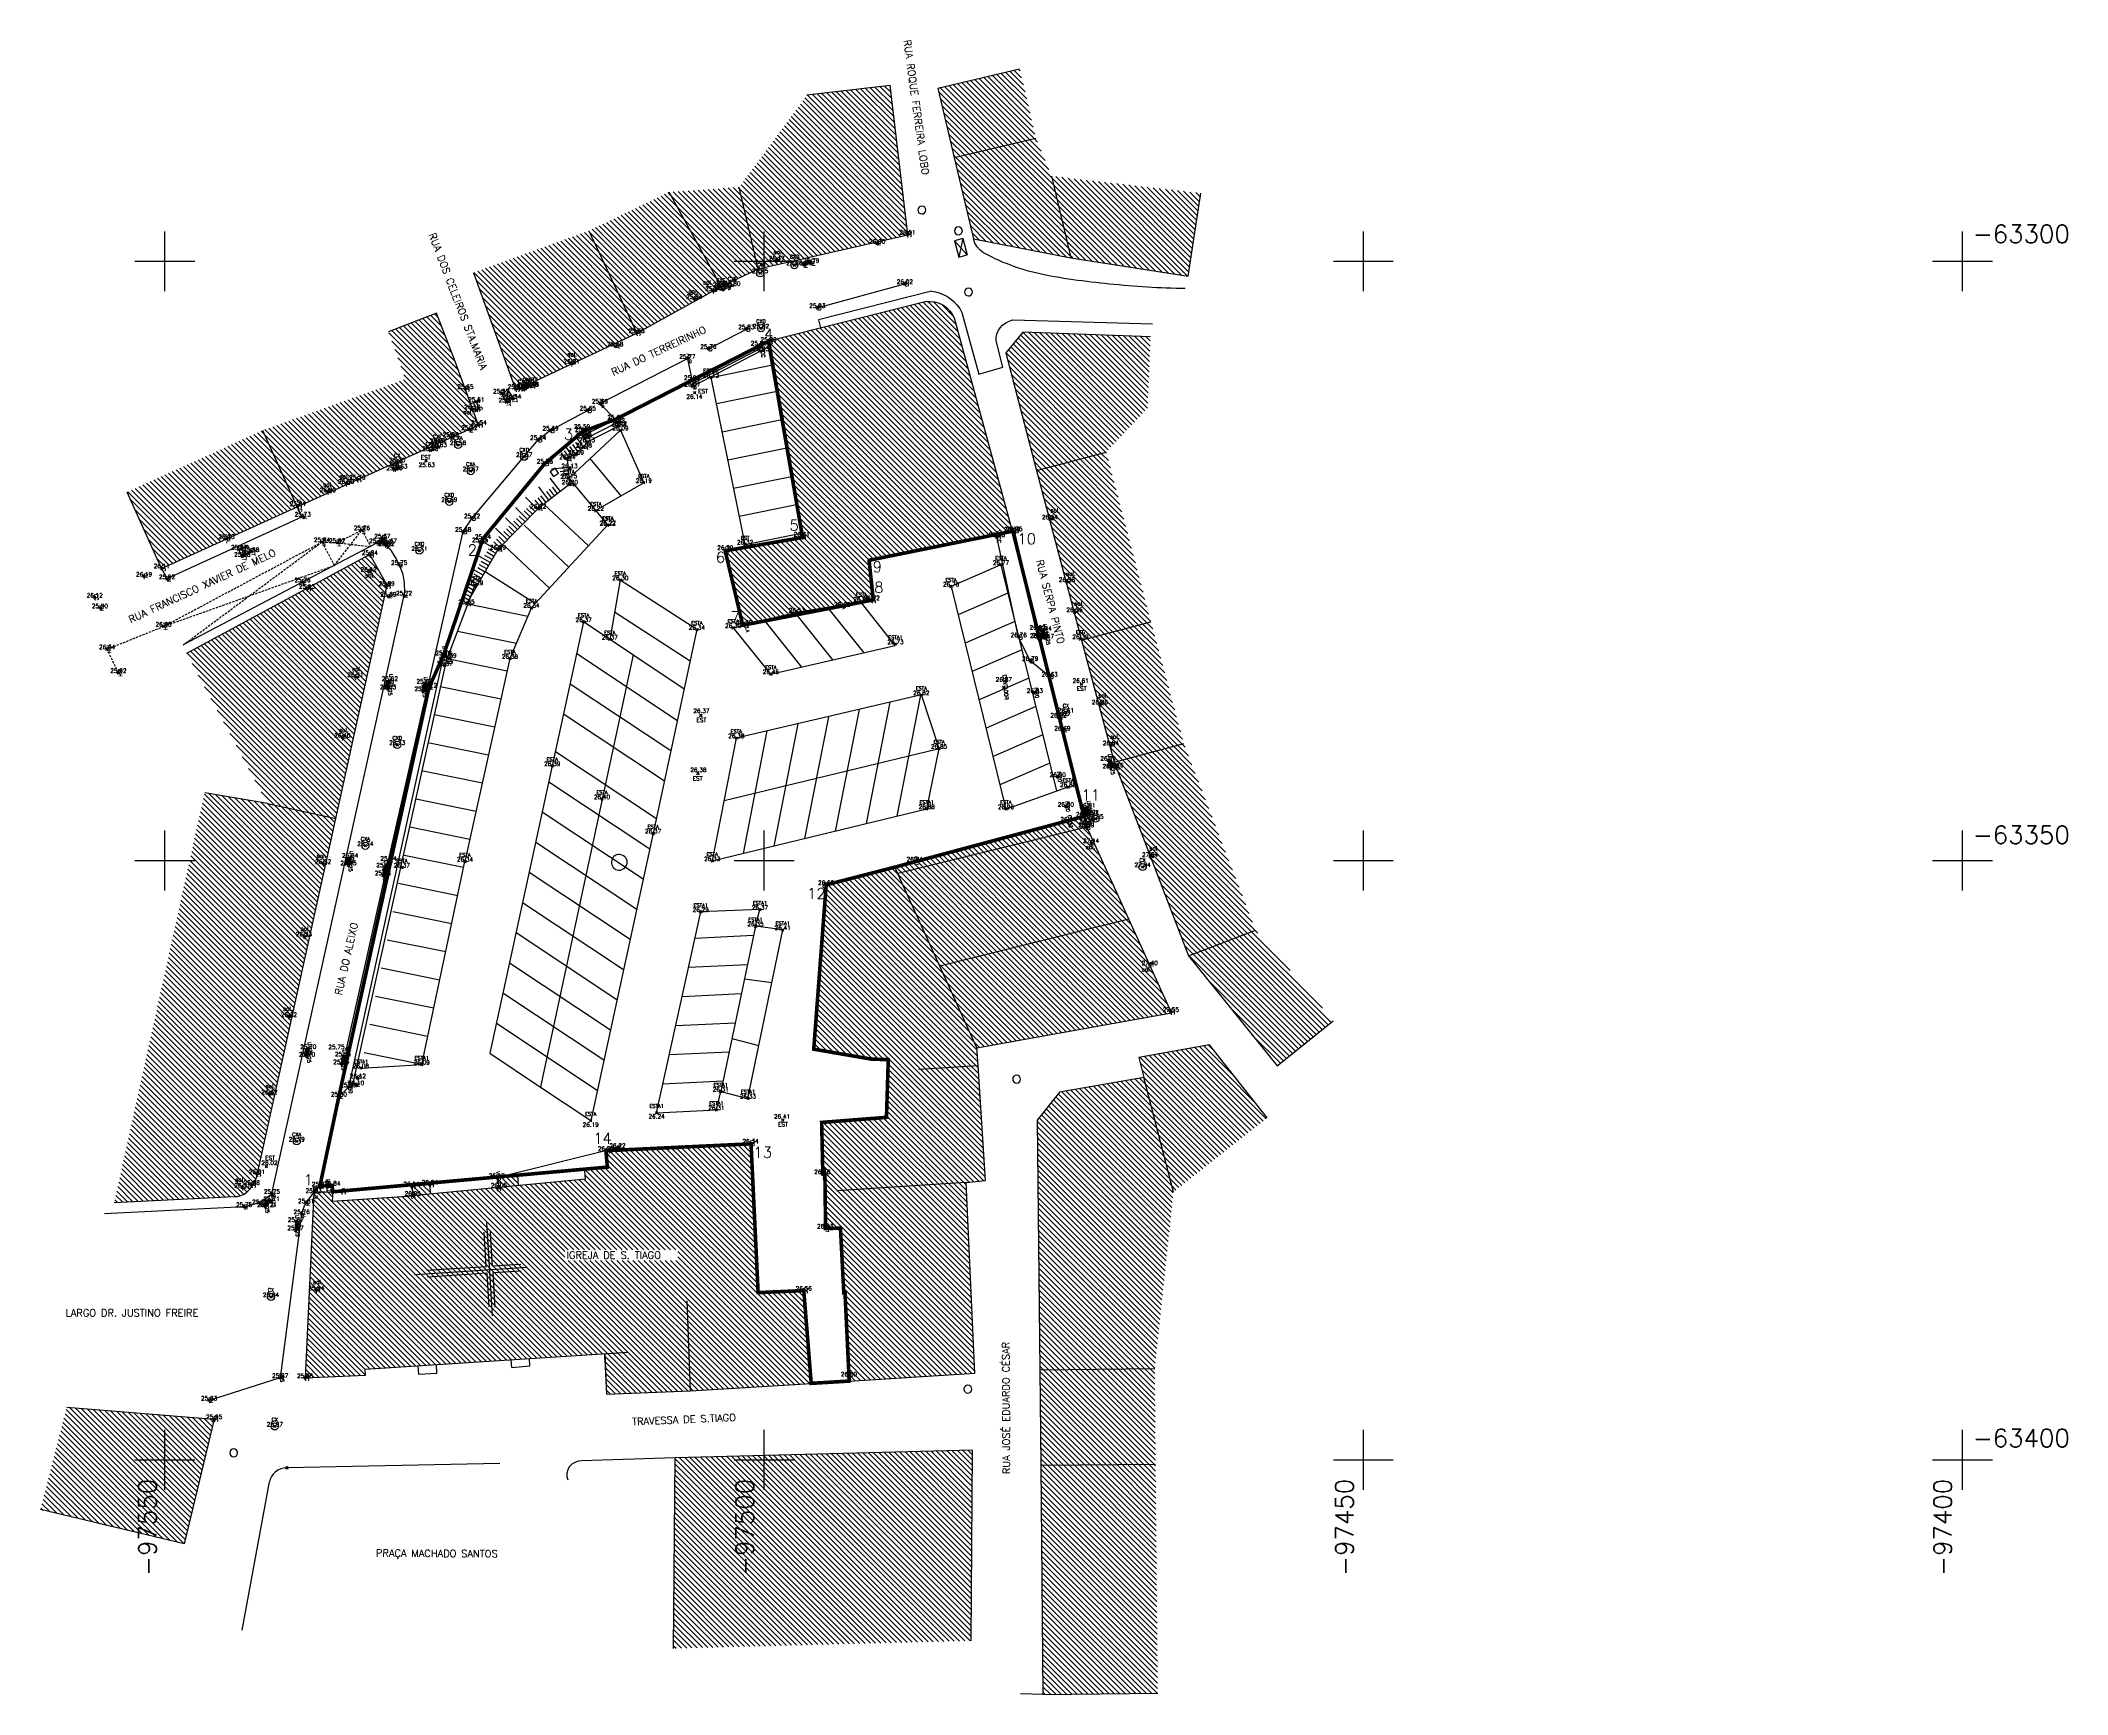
# Model space of a CAD drawing. Header units: metres. Extents: x -97560 to -97391, y -63420 to -63282.
import ezdxf
from ezdxf.enums import TextEntityAlignment as Align

# ---------------------------------------------------------------- set-up
doc = ezdxf.new("R2010")
doc.units = ezdxf.units.M
doc.header["$LTSCALE"] = 0.03
doc.header["$PDMODE"] = 35
doc.header["$PDSIZE"] = 0.1
doc.linetypes.add('DASHED2', pattern=[9.525, 6.35, -3.175])
doc.layers.get('0').update_dxf_attribs({"linetype": 'CONTINUOUS'})
for name, color, linetype in [('_ÁREA INTERVENÇÃO', 7, 'CONTINUOUS'), ('CAIXAS DE VISITA', 3, 'CONTINUOUS'), ('CAIXAS DIVERSAS(ELECT.E TELEC.)', 1, 'CONTINUOUS'), ('COD-AM', 7, 'CONTINUOUS'), ('COD-AT', 7, 'CONTINUOUS'), ('COD-CC', 7, 'CONTINUOUS'), ('COD-CT', 7, 'CONTINUOUS'), ('COD-CX', 7, 'CONTINUOUS'), ('COD-EL', 7, 'CONTINUOUS'), ('COD-ES', 7, 'CONTINUOUS'), ('COD-G', 7, 'CONTINUOUS'), ('COD-IL', 7, 'CONTINUOUS'), ('COD-IN', 7, 'CONTINUOUS'), ('COD-LA', 7, 'CONTINUOUS'), ('COD-LN', 7, 'CONTINUOUS'), ('COD-MR', 7, 'CONTINUOUS'), ('COD-OL', 7, 'CONTINUOUS'), ('COD-ON', 7, 'CONTINUOUS'), ('COD-SO', 7, 'CONTINUOUS'), ('COD-UM', 7, 'CONTINUOUS'), ('COD-VD', 7, 'CONTINUOUS'), ('CONSTRUÇÕES', 3, 'CONTINUOUS'), ('COTAS', 7, 'CONTINUOUS'), ('DEGRAUS', 7, 'CONTINUOUS'), ('ESTACIONAMENTOS', 252, 'CONTINUOUS'), ('ESTACOES', 1, 'CONTINUOUS'), ('HATCH', 1, 'CONTINUOUS'), ('LANCIS', 7, 'CONTINUOUS'), ('MALHA DE COORDENADAS', 7, 'CONTINUOUS'), ('MUROS', 7, 'CONTINUOUS'), ('PINOS', 7, 'CONTINUOUS'), ('pontos', 7, 'CONTINUOUS'), ('RAMPA', 7, 'CONTINUOUS'), ('SUMIDOUROS', 1, 'CONTINUOUS'), ('TALUDES', 7, 'CONTINUOUS'), ('TOPONIMIA', 1, 'CONTINUOUS'), ('VEDAÇÕES', 7, 'CONTINUOUS'), ('ZIGUEZAGUES', 2, 'CONTINUOUS')]:
    doc.layers.add(name, color=color, linetype=linetype)
doc.styles.get("Standard").update_dxf_attribs({"font": 'simplex.shx'})
doc.styles.add('T18', font='simplex.shx', dxfattribs={"height": 0.9})
doc.linetypes.add('FENCELINE1', pattern='A,6.35,-2.54,[133,ltypeshp.shx,S=2.54,R=0,X=-2.54,Y=0],-2.54,25.4', length=36.83)

# ---------------------------------------------------------------- blocks, each defined once
blk = doc.blocks.new('PONTO-1', base_point=(100, 100))
blk.add_point((100, 100))

msp = doc.modelspace()

# ---------------------------------------------------------------- hatches: boundary and pattern name
at = {"layer": 'HATCH'}
h = msp.add_hatch(dxfattribs=at)
h.set_pattern_fill('ANSI31', color=256, scale=0.1, angle=90, style=0)
h.paths.add_polyline_path([(-97514.62, -63297.46), (-97524.26, -63300.95), (-97520.72, -63310.75), (-97510.61, -63305.99)])
h = msp.add_hatch(dxfattribs=at)
h.set_pattern_fill('ANSI31', color=256, scale=0.1, angle=90, style=0)
h.paths.add_polyline_path([(-97535.75, -63346.48), (-97541.45, -63345.22), (-97546.68, -63344.33), (-97554.22, -63378.51), (-97544.23, -63378.03), (-97543.94, -63378.02), (-97543.65, -63377.95), (-97543.38, -63377.83), (-97543.15, -63377.66), (-97542.88, -63377.38), (-97542.65, -63377.07), (-97542.47, -63376.73), (-97542.34, -63376.36)])
h.paths.add_polyline_path([(-97531.45, -63327.03), (-97532.89, -63324.47), (-97548.19, -63332.71), (-97541.45, -63345.22), (-97535.75, -63346.48)])
h = msp.add_hatch(dxfattribs=at)
h.set_pattern_fill('ANSI31', color=256, scale=0.1, angle=90, style=0)
h.paths.add_polyline_path([(-97489.64, -63366.6), (-97489.79, -63371.42), (-97495.2, -63371.84), (-97495.1, -63376.13), (-97494.93, -63376.12), (-97494.87, -63380.69), (-97493.64, -63380.54), (-97493.35, -63386.06), (-97493.25, -63386.05), (-97492.9, -63393.42), (-97482.43, -63392.75), (-97483.15, -63376.86), (-97481.54, -63376.68), (-97482.14, -63367.12), (-97482.25, -63365.63), (-97485.35, -63358.8), (-97489.08, -63350.54), (-97490.78, -63350.98), (-97494.83, -63352.09), (-97495.45, -63359.5), (-97495.86, -63365.73), (-97491.04, -63366.56)])
h = msp.add_hatch(dxfattribs=at)
h.set_pattern_fill('ANSI31', color=256, scale=0.1, angle=90, style=0)
h.paths.add_polyline_path([(-97465.85, -63377.65), (-97468.31, -63368.08), (-97475.35, -63369.33), (-97477.22, -63371.65), (-97476.99, -63392.47), (-97467.41, -63392.37)])
h.paths.add_polyline_path([(-97467.41, -63392.37), (-97476.99, -63392.47), (-97476.92, -63400.44), (-97467.34, -63400.35)])
h = msp.add_hatch(dxfattribs=at)
h.set_pattern_fill('ANSI31', color=256, scale=0.1, angle=90, style=0)
h.paths.add_polyline_path([(-97545.9, -63396.6), (-97558.19, -63395.61), (-97560.38, -63404.14), (-97548.39, -63407)])
h.paths.add_polyline_path([(-97550.32, -63410.06), (-97550.32, -63400.73), (-97552.57, -63400.73), (-97552.57, -63410.06)], flags=9)
h = msp.add_hatch(dxfattribs=at)
h.set_pattern_fill('ANSI31', color=256, scale=0.1, angle=90, style=0)
h.paths.add_polyline_path([(-97482.6, -63399.19), (-97507.43, -63399.83), (-97507.55, -63415.72), (-97482.72, -63415.08)])
h.paths.add_polyline_path([(-97500.5, -63410.06), (-97500.5, -63400.73), (-97502.75, -63400.73), (-97502.75, -63410.06)], flags=24)
h = msp.add_hatch(dxfattribs=at)
h.set_pattern_fill('ANSI31', color=256, scale=0.1, angle=90, style=0)
h.paths.add_polyline_path([(-97467.34, -63400.35), (-97476.92, -63400.44), (-97476.73, -63419.56), (-97467.16, -63419.47)])

# ---------------------------------------------------------------- linework, layer by layer
at = {"layer": '_ÁREA INTERVENÇÃO', "linetype": 'DASHED2', "ltscale": 5, "const_width": 0.3}
msp.add_lwpolyline([(-97499.64, -63306.66), (-97499.64, -63306.66), (-97496.79, -63323.04), (-97503.25, -63324.15), (-97501.78, -63330.36), (-97490.89, -63328.25), (-97491.24, -63324.94), (-97479.29, -63322.52), (-97479.25, -63322.51), (-97473.31, -63346.31), (-97489.08, -63350.54), (-97494.82, -63352.02), (-97495.86, -63365.73), (-97491.04, -63366.56), (-97489.64, -63366.6), (-97489.79, -63371.42), (-97495.2, -63371.84), (-97495.1, -63376.13), (-97494.93, -63376.13), (-97494.87, -63380.69), (-97493.63, -63380.67), (-97493.35, -63386.06), (-97493.25, -63386.05), (-97492.9, -63393.42), (-97496.07, -63393.61), (-97496.69, -63385.87), (-97500.5, -63386.04), (-97501.09, -63373.63), (-97513.2, -63374.2), (-97513.08, -63375.57), (-97535.99, -63377.63), (-97536.04, -63377.1), (-97537.07, -63377.17), (-97535.48, -63369.67), (-97527.96, -63335.55), (-97526.75, -63332.86), (-97525.2, -63328.29), (-97523.46, -63323.15), (-97518.3, -63316.87), (-97515.11, -63314.19), (-97512.41, -63313.19), (-97499.62, -63306.66), (-97496.79, -63323.04), (-97503.25, -63324.15)], dxfattribs=at)
at = {"layer": 'CAIXAS DE VISITA'}
for p, q in [((-97517.44, -63317.27), (-97517.84, -63317.55)), ((-97517.84, -63317.55), (-97517.56, -63317.96)), ((-97517.56, -63317.96), (-97517.15, -63317.67)), ((-97517.15, -63317.67), (-97517.44, -63317.27))]:
    msp.add_line(p, q, dxfattribs=at)
for centre in [(-97497.48, -63300.32), (-97500.33, -63301), (-97500.26, -63305.58), (-97525.54, -63315.32), (-97520.02, -63316.3), (-97524.48, -63317.5), (-97526.27, -63320.06), (-97528.76, -63324.14), (-97474.82, -63337.64), (-97530.61, -63340.34), (-97472.35, -63346.5), (-97533.27, -63348.76), (-97468.42, -63350.53), (-97539, -63373.42), (-97541.15, -63386.4), (-97540.83, -63397.2)]:
    msp.add_circle(centre, 0.3, dxfattribs=at)
for centre in [(-97486.84, -63295.72), (-97483.79, -63297.46), (-97482.95, -63302.56), (-97478.93, -63368.23), (-97483, -63394.1), (-97544.26, -63399.41)]:
    msp.add_arc(centre, 0.33, 89.4481, 88.8121, dxfattribs=at)
for centre, major_axis, start_param, end_param in [((-97512.08, -63350.15), (-0.463, 0.463), 0.499443, 2.070239), ((-97512.11, -63350.11), (-0.438, 0.438), -1.018767, 0.55203), ((-97512.11, -63350.11), (-0.486, 0.486), 2.122826, 3.693622), ((-97512.08, -63350.15), (-0.463, 0.463), 3.746209, 5.317005)]:
    msp.add_ellipse(centre, major_axis=major_axis, ratio=1, start_param=start_param, end_param=end_param, dxfattribs=at)
at = {"layer": 'CAIXAS DIVERSAS(ELECT.E TELEC.)'}
for p, q in [((-97483.43, -63298.11), (-97484.12, -63298.3)), ((-97484.12, -63298.3), (-97483.74, -63299.65)), ((-97484.12, -63298.3), (-97483.05, -63299.46)), ((-97483.43, -63298.11), (-97483.74, -63299.65)), ((-97483.43, -63298.11), (-97483.05, -63299.46)), ((-97483.74, -63299.65), (-97483.05, -63299.46)), ((-97502.77, -63301.77), (-97503.55, -63302.11)), ((-97502.77, -63301.77), (-97503.43, -63302.38)), ((-97502.65, -63302.04), (-97502.77, -63301.77)), ((-97503.55, -63302.11), (-97502.65, -63302.04)), ((-97503.43, -63302.38), (-97503.55, -63302.11)), ((-97502.65, -63302.04), (-97503.43, -63302.38)), ((-97519.64, -63310.26), (-97520.03, -63310.45)), ((-97519.64, -63310.26), (-97519.92, -63310.67)), ((-97519.64, -63310.26), (-97519.53, -63310.48)), ((-97521.94, -63311.03), (-97521.38, -63310.72)), ((-97521.94, -63311.03), (-97520.93, -63311.45)), ((-97521.94, -63311.03), (-97521.49, -63311.76)), ((-97521.38, -63310.72), (-97521.49, -63311.76)), ((-97521.49, -63311.76), (-97520.93, -63311.45)), ((-97521.38, -63310.72), (-97520.93, -63311.45)), ((-97520.03, -63310.45), (-97519.53, -63310.48)), ((-97520.03, -63310.45), (-97519.92, -63310.67)), ((-97519.53, -63310.48), (-97519.92, -63310.67)), ((-97527.24, -63315.24), (-97527.96, -63315.56)), ((-97527.24, -63315.24), (-97527.84, -63315.83)), ((-97527.24, -63315.24), (-97527.12, -63315.52)), ((-97531, -63316.94), (-97530.61, -63316.77)), ((-97531, -63316.94), (-97530.39, -63317.27)), ((-97531, -63316.94), (-97530.79, -63317.43)), ((-97530.61, -63316.77), (-97530.79, -63317.43)), ((-97530.61, -63316.77), (-97530.39, -63317.27)), ((-97527.12, -63315.52), (-97527.96, -63315.56)), ((-97527.96, -63315.56), (-97527.84, -63315.83)), ((-97527.12, -63315.52), (-97527.84, -63315.83)), ((-97530.39, -63317.27), (-97530.79, -63317.43)), ((-97543.84, -63324.06), (-97543.1, -63323.67)), ((-97543.54, -63324.63), (-97543.1, -63323.67)), ((-97542.8, -63324.24), (-97543.1, -63323.67)), ((-97542.8, -63324.24), (-97543.84, -63324.06)), ((-97543.54, -63324.63), (-97543.84, -63324.06)), ((-97543.54, -63324.63), (-97542.8, -63324.24))]:
    msp.add_line(p, q, dxfattribs=at)
at = {"layer": 'CONSTRUÇÕES'}
for p, q in [((-97485.5, -63285.55), (-97478.68, -63283.94)), ((-97489.47, -63285.32), (-97496.43, -63286.14)), ((-97488.01, -63297.78), (-97489.47, -63285.32)), ((-97485.5, -63285.55), (-97484.14, -63291.33)), ((-97484.14, -63291.33), (-97477.32, -63289.72)), ((-97484.14, -63291.33), (-97482.53, -63298.13)), ((-97476.01, -63292.89), (-97474.41, -63299.7)), ((-97503.58, -63302.11), (-97507.93, -63294.23)), ((-97500.51, -63300.64), (-97502.07, -63293.82)), ((-97464.63, -63301.23), (-97463.55, -63294.32)), ((-97514.62, -63297.46), (-97510.61, -63305.99)), ((-97500.51, -63300.64), (-97488.01, -63297.78)), ((-97482.53, -63298.13), (-97474.41, -63299.7)), ((-97474.41, -63299.7), (-97464.63, -63301.23)), ((-97524.26, -63300.95), (-97520.72, -63310.75)), ((-97503.58, -63302.11), (-97500.51, -63300.64)), ((-97510.61, -63305.99), (-97503.58, -63302.11)), ((-97486.46, -63303.35), (-97499.62, -63306.66)), ((-97486.46, -63303.35), (-97486.11, -63303.34)), ((-97486.11, -63303.34), (-97485.75, -63303.39)), ((-97485.75, -63303.39), (-97485.4, -63303.49)), ((-97485.4, -63303.49), (-97485.08, -63303.64)), ((-97527.33, -63304.33), (-97531.35, -63305.87)), ((-97525.78, -63308.35), (-97527.33, -63304.33)), ((-97485.08, -63303.64), (-97484.79, -63303.85)), ((-97484.79, -63303.85), (-97484.52, -63304.11)), ((-97484.52, -63304.11), (-97484.3, -63304.4)), ((-97484.3, -63304.4), (-97484.13, -63304.72)), ((-97484.13, -63304.72), (-97479.43, -63321.98)), ((-97520.72, -63310.75), (-97510.61, -63305.99)), ((-97499.64, -63306.66), (-97500.27, -63306.99)), ((-97499.62, -63306.66), (-97496.79, -63323.04)), ((-97478.41, -63305.9), (-97479.82, -63307.63)), ((-97467.77, -63306.31), (-97478.41, -63305.9)), ((-97523.82, -63313.68), (-97525.78, -63308.35)), ((-97479.82, -63307.63), (-97477.26, -63317.44)), ((-97538.95, -63320.49), (-97541.82, -63314.11)), ((-97538.95, -63320.49), (-97523.82, -63313.68)), ((-97477.26, -63317.44), (-97471.46, -63315.91)), ((-97477.26, -63317.44), (-97473.52, -63331.62)), ((-97550.27, -63325.63), (-97553.16, -63319.26)), ((-97550.27, -63325.63), (-97538.95, -63320.49)), ((-97479.43, -63321.98), (-97479.25, -63322.51)), ((-97496.79, -63323.04), (-97503.25, -63324.15)), ((-97479.25, -63322.51), (-97491.26, -63324.94)), ((-97532.89, -63324.47), (-97548.19, -63332.71)), ((-97531.45, -63327.03), (-97532.89, -63324.47)), ((-97535.75, -63346.48), (-97531.45, -63327.03)), ((-97473.52, -63331.62), (-97467.72, -63330.09)), ((-97473.52, -63331.62), (-97470.78, -63341.78)), ((-97470.78, -63341.78), (-97464.99, -63340.22)), ((-97470.78, -63341.78), (-97464.6, -63357.95)), ((-97541.45, -63345.22), (-97546.68, -63344.33)), ((-97541.45, -63345.22), (-97535.75, -63346.48)), ((-97542.34, -63376.36), (-97535.75, -63346.48)), ((-97488.85, -63351.05), (-97473.06, -63347.19)), ((-97487.44, -63350.06), (-97474.61, -63346.73)), ((-97469.57, -63354.87), (-97473.06, -63347.19)), ((-97494.82, -63352.02), (-97489.08, -63350.54)), ((-97487.44, -63350.06), (-97489.08, -63350.54)), ((-97485.35, -63358.8), (-97489.08, -63350.54)), ((-97495.45, -63359.5), (-97494.82, -63352.02)), ((-97469.57, -63354.87), (-97485.35, -63358.8)), ((-97466.02, -63362.71), (-97469.57, -63354.87)), ((-97464.6, -63357.95), (-97458.99, -63355.81)), ((-97482.25, -63365.63), (-97485.35, -63358.8)), ((-97464.6, -63357.95), (-97457.19, -63367.13)), ((-97495.86, -63365.73), (-97495.45, -63359.5)), ((-97482.25, -63365.63), (-97466.02, -63362.71)), ((-97457.19, -63367.13), (-97452.52, -63363.36)), ((-97491.04, -63366.56), (-97495.86, -63365.73)), ((-97482.14, -63367.12), (-97482.25, -63365.63)), ((-97462.84, -63365.37), (-97468.73, -63366.42)), ((-97458.02, -63371.45), (-97462.84, -63365.37)), ((-97489.64, -63366.6), (-97491.04, -63366.56)), ((-97489.79, -63371.42), (-97489.64, -63366.6)), ((-97482.14, -63367.12), (-97487.13, -63367.43)), ((-97481.54, -63376.68), (-97482.14, -63367.12)), ((-97468.73, -63366.42), (-97468.31, -63368.08)), ((-97475.35, -63369.33), (-97477.22, -63371.65)), ((-97468.31, -63368.08), (-97475.35, -63369.33)), ((-97465.85, -63377.65), (-97468.31, -63368.08)), ((-97495.2, -63371.84), (-97489.79, -63371.42)), ((-97495.1, -63376.13), (-97495.2, -63371.84)), ((-97477.22, -63371.65), (-97476.99, -63392.47)), ((-97513.2, -63374.2), (-97501.14, -63373.63)), ((-97513.08, -63375.57), (-97513.2, -63374.2)), ((-97501.14, -63373.63), (-97500.5, -63386.04)), ((-97513.08, -63375.57), (-97514.95, -63375.84)), ((-97514.9, -63376.58), (-97514.95, -63375.84)), ((-97495.1, -63376.13), (-97494.93, -63376.12)), ((-97494.87, -63380.69), (-97494.93, -63376.12)), ((-97543.65, -63377.95), (-97543.38, -63377.83)), ((-97543.38, -63377.83), (-97543.15, -63377.66)), ((-97543.15, -63377.66), (-97542.88, -63377.38)), ((-97542.88, -63377.38), (-97542.65, -63377.07)), ((-97542.65, -63377.07), (-97542.47, -63376.73)), ((-97542.47, -63376.73), (-97542.34, -63376.36)), ((-97537.56, -63377.67), (-97538.3, -63393.16)), ((-97536.63, -63377.65), (-97537.56, -63377.67)), ((-97536.63, -63377.65), (-97535.99, -63377.63)), ((-97535.99, -63377.63), (-97536.03, -63378.42)), ((-97514.9, -63376.58), (-97529.39, -63377.96)), ((-97529.39, -63377.16), (-97527.89, -63377.01)), ((-97529.39, -63377.16), (-97529.32, -63377.95)), ((-97527.81, -63377.8), (-97527.89, -63377.01)), ((-97522.21, -63376.42), (-97520.59, -63376.27)), ((-97522.21, -63376.42), (-97522.13, -63377.27)), ((-97520.59, -63376.27), (-97520.51, -63377.11)), ((-97483.15, -63376.86), (-97493.92, -63377.55)), ((-97483.15, -63376.86), (-97481.54, -63376.68)), ((-97482.43, -63392.75), (-97483.15, -63376.86)), ((-97554.22, -63378.51), (-97544.23, -63378.03)), ((-97544.23, -63378.03), (-97543.94, -63378.02)), ((-97543.94, -63378.02), (-97543.65, -63377.95)), ((-97536.03, -63378.42), (-97529.39, -63377.96)), ((-97493.64, -63380.54), (-97494.87, -63380.69)), ((-97493.35, -63386.06), (-97493.64, -63380.54)), ((-97500.5, -63386.04), (-97496.69, -63385.87)), ((-97496.69, -63385.87), (-97496.07, -63393.61)), ((-97493.25, -63386.05), (-97493.35, -63386.06)), ((-97492.9, -63393.42), (-97493.25, -63386.05)), ((-97506.13, -63394.22), (-97506.43, -63386.73)), ((-97533.29, -63392.43), (-97511.38, -63391.01)), ((-97513.3, -63391.13), (-97513.15, -63394.51)), ((-97513.28, -63391.63), (-97513.3, -63391.13)), ((-97538.3, -63393.16), (-97533.26, -63392.93)), ((-97533.26, -63392.93), (-97533.29, -63392.43)), ((-97528.82, -63392.86), (-97528.86, -63392.14)), ((-97527.31, -63392.79), (-97528.82, -63392.86)), ((-97527.31, -63392.79), (-97527.34, -63392.04)), ((-97521.05, -63392.29), (-97521.1, -63391.64)), ((-97521.05, -63392.29), (-97519.54, -63392.16)), ((-97519.54, -63392.16), (-97519.59, -63391.54)), ((-97513.28, -63391.63), (-97513.15, -63394.51)), ((-97492.9, -63393.42), (-97482.43, -63392.75)), ((-97476.99, -63392.47), (-97467.41, -63392.37)), ((-97476.99, -63392.47), (-97476.92, -63400.44)), ((-97513.15, -63394.51), (-97506.13, -63394.22)), ((-97506.13, -63394.22), (-97496.07, -63393.61)), ((-97558.19, -63395.61), (-97545.9, -63396.6)), ((-97545.9, -63396.6), (-97548.39, -63407)), ((-97507.55, -63415.72), (-97507.43, -63399.83)), ((-97482.6, -63399.19), (-97507.43, -63399.83)), ((-97482.72, -63415.09), (-97482.6, -63399.19)), ((-97476.92, -63400.44), (-97467.34, -63400.35)), ((-97476.92, -63400.44), (-97476.73, -63419.56)), ((-97548.39, -63407), (-97560.38, -63404.14)), ((-97476.73, -63419.56), (-97478.61, -63419.51)), ((-97476.73, -63419.56), (-97467.16, -63419.47))]:
    msp.add_line(p, q, dxfattribs=at)
for points in [[(-97491.26, -63324.94), (-97490.89, -63328.25), (-97497.27, -63329.29), (-97501.78, -63330.36), (-97503.25, -63324.15)], [(-97474.61, -63346.73), (-97473.31, -63346.31), (-97473.12, -63347.21)], [(-97496.07, -63393.61), (-97492.9, -63393.42)]]:
    msp.add_lwpolyline(points, dxfattribs=at)
at = {"layer": 'DEGRAUS'}
for p, q in [((-97524.02, -63311.71), (-97524.46, -63311.88)), ((-97524, -63312.43), (-97524.24, -63311.79)), ((-97524.02, -63311.71), (-97523.81, -63312.28)), ((-97524, -63312.43), (-97524.23, -63312.52)), ((-97523.81, -63312.28), (-97524.02, -63312.36)), ((-97512.41, -63313.19), (-97515.08, -63314.54)), ((-97514.93, -63314.82), (-97512.27, -63313.45)), ((-97512.12, -63313.72), (-97512.41, -63313.19)), ((-97515.08, -63314.54), (-97514.78, -63315.09)), ((-97514.78, -63315.09), (-97512.12, -63313.72))]:
    msp.add_line(p, q, dxfattribs=at)
at = {"layer": 'ESTACIONAMENTOS'}
for p, q in [((-97504.43, -63309.68), (-97499.29, -63308.64)), ((-97503.98, -63311.86), (-97498.92, -63310.83)), ((-97499.41, -63310.93), (-97499.42, -63310.93)), ((-97503.51, -63314.22), (-97498.51, -63313.2)), ((-97516.28, -63318.09), (-97511.98, -63314.1)), ((-97511.98, -63314.1), (-97510.04, -63318.47)), ((-97511.92, -63319.57), (-97514.52, -63316.46)), ((-97503.03, -63316.57), (-97498.11, -63315.57)), ((-97513.03, -63321.99), (-97516.28, -63318.09)), ((-97510.04, -63318.47), (-97514.03, -63320.79)), ((-97502.55, -63318.92), (-97497.71, -63317.94)), ((-97514.66, -63323.75), (-97518.38, -63320.26)), ((-97502.07, -63321.27), (-97497.31, -63320.3)), ((-97516.29, -63325.52), (-97520.02, -63322.01)), ((-97519.41, -63328.89), (-97513.03, -63321.99)), ((-97497.06, -63321.82), (-97497.06, -63321.82)), ((-97517.92, -63327.28), (-97521.66, -63323.75)), ((-97501.59, -63323.62), (-97496.91, -63322.67)), ((-97480.24, -63325.31), (-97484.4, -63327.13)), ((-97480.24, -63325.31), (-97475.59, -63344.19)), ((-97526.44, -63333.16), (-97524.11, -63327)), ((-97519.11, -63328.56), (-97523.28, -63325.9)), ((-97512, -63326.59), (-97512.88, -63331.54)), ((-97505.61, -63330.73), (-97512, -63326.59)), ((-97484.4, -63327.13), (-97479.82, -63345.7)), ((-97519.72, -63329.63), (-97524.72, -63328.61)), ((-97519.41, -63328.89), (-97521.21, -63333.15)), ((-97491.86, -63328.48), (-97502.58, -63330.57)), ((-97489.06, -63332.05), (-97491.86, -63328.48)), ((-97479.66, -63327.68), (-97483.81, -63329.5)), ((-97515.06, -63330.08), (-97517.68, -63342.1)), ((-97506.67, -63335.69), (-97515.06, -63330.08)), ((-97506.17, -63333.35), (-97512.47, -63329.26)), ((-97502.58, -63330.57), (-97499.48, -63334.45)), ((-97499.92, -63330.05), (-97496.88, -63333.86)), ((-97497.27, -63329.53), (-97494.29, -63333.26)), ((-97494.61, -63329.01), (-97491.69, -63332.66)), ((-97479.08, -63330.04), (-97483.23, -63331.86)), ((-97520.67, -63331.88), (-97525.58, -63330.88)), ((-97505.61, -63330.73), (-97509.26, -63347.72)), ((-97499.48, -63334.45), (-97489.06, -63332.05)), ((-97521.43, -63334.18), (-97526.44, -63333.16)), ((-97521.21, -63333.15), (-97524.96, -63350.07)), ((-97510.94, -63332.83), (-97518.67, -63368.88)), ((-97515.63, -63332.73), (-97507.23, -63338.3)), ((-97478.49, -63332.41), (-97482.65, -63334.23)), ((-97521.95, -63336.52), (-97527.02, -63335.49)), ((-97516.18, -63335.24), (-97507.78, -63340.82)), ((-97477.91, -63334.77), (-97482.06, -63336.59)), ((-97486.88, -63336.18), (-97502.32, -63339.77)), ((-97489.51, -63336.79), (-97491.49, -63346.91)), ((-97486.95, -63336.2), (-97488.93, -63346.29)), ((-97485.4, -63340.65), (-97486.88, -63336.18)), ((-97477.33, -63337.13), (-97481.48, -63338.96)), ((-97522.47, -63338.86), (-97527.54, -63337.83)), ((-97516.73, -63337.76), (-97508.32, -63343.34)), ((-97497.2, -63338.58), (-97499.2, -63348.78)), ((-97494.64, -63337.99), (-97496.63, -63348.15)), ((-97492.07, -63337.39), (-97494.06, -63347.53)), ((-97522.99, -63341.21), (-97528.06, -63340.18)), ((-97502.32, -63339.77), (-97504.33, -63350.02)), ((-97503.34, -63344.98), (-97485.4, -63340.65)), ((-97499.76, -63339.18), (-97501.76, -63349.4)), ((-97486.43, -63345.69), (-97485.4, -63340.65)), ((-97476.75, -63339.5), (-97480.9, -63341.32)), ((-97517.68, -63342.1), (-97522.89, -63366.07)), ((-97517.41, -63340.9), (-97508.99, -63346.49)), ((-97476.16, -63341.86), (-97480.32, -63343.69)), ((-97523.51, -63343.55), (-97528.59, -63342.52)), ((-97517.96, -63343.42), (-97509.54, -63349.01)), ((-97479.82, -63345.7), (-97474.63, -63343.85)), ((-97524.03, -63345.9), (-97529.07, -63344.87)), ((-97504.33, -63350.02), (-97486.43, -63345.69)), ((-97524.55, -63348.24), (-97529.55, -63347.22)), ((-97518.51, -63345.93), (-97510.09, -63351.53)), ((-97519.06, -63348.45), (-97510.63, -63354.04)), ((-97509.26, -63347.72), (-97514.47, -63371.69)), ((-97525.07, -63350.58), (-97530.03, -63349.57)), ((-97528.57, -63367.01), (-97524.96, -63350.07)), ((-97525.57, -63352.93), (-97530.51, -63351.92)), ((-97519.61, -63350.97), (-97511.18, -63356.56)), ((-97520.15, -63353.49), (-97511.73, -63359.08)), ((-97500.35, -63354.08), (-97505.29, -63354.27)), ((-97500.72, -63355.47), (-97500.35, -63354.08)), ((-97526.07, -63355.28), (-97530.99, -63354.27)), ((-97508.97, -63371.04), (-97505.29, -63354.27)), ((-97500.72, -63355.47), (-97503.62, -63369.26)), ((-97501.35, -63369.84), (-97498.45, -63355.78)), ((-97498.45, -63355.78), (-97500.72, -63355.47)), ((-97526.57, -63357.62), (-97531.46, -63356.63)), ((-97520.7, -63356), (-97512.28, -63361.59)), ((-97505.77, -63356.47), (-97500.88, -63356.23)), ((-97527.07, -63359.97), (-97531.94, -63358.98)), ((-97521.25, -63358.52), (-97512.82, -63364.11)), ((-97506.31, -63358.9), (-97501.39, -63358.66)), ((-97499.36, -63360.2), (-97501.64, -63359.89)), ((-97527.57, -63362.32), (-97532.42, -63361.33)), ((-97521.8, -63361.04), (-97513.37, -63366.63)), ((-97506.84, -63361.33), (-97501.9, -63361.09)), ((-97528.09, -63364.66), (-97532.9, -63363.68)), ((-97522.34, -63363.55), (-97513.92, -63369.14)), ((-97507.37, -63363.75), (-97502.41, -63363.52)), ((-97528.57, -63367.01), (-97533.38, -63366.03)), ((-97522.89, -63366.07), (-97518.74, -63368.83)), ((-97507.9, -63366.18), (-97502.92, -63365.94)), ((-97502.69, -63364.85), (-97500.44, -63365.43)), ((-97533.64, -63367.31), (-97528.57, -63367.01)), ((-97518.74, -63368.83), (-97514.47, -63371.69)), ((-97508.44, -63368.61), (-97503.43, -63368.37)), ((-97503.98, -63370.8), (-97503.62, -63369.26)), ((-97503.62, -63369.26), (-97501.35, -63369.84)), ((-97508.97, -63371.04), (-97503.98, -63370.8))]:
    msp.add_line(p, q, dxfattribs=at)
msp.add_lwpolyline([(-97501.59, -63323.62), (-97504.43, -63309.68)], dxfattribs=at)
at = {"layer": 'ESTACOES'}
for p in [(-97505.79, -63310.95), (-97528.21, -63316.65), (-97473.52, -63335.29), (-97505.28, -63337.87), (-97505.51, -63342.73), (-97498.44, -63371.65), (-97541.54, -63375.53)]:
    msp.add_point(p, dxfattribs=at)
at = {"layer": 'HATCH'}
for p, q in [((-97477.85, -63289.84), (-97482.78, -63284.91)), ((-97477.48, -63289.76), (-97482.42, -63284.82)), ((-97477.4, -63289.39), (-97482.05, -63284.74)), ((-97477.54, -63288.8), (-97481.69, -63284.65)), ((-97477.68, -63288.22), (-97481.33, -63284.57)), ((-97477.81, -63287.63), (-97480.96, -63284.48)), ((-97477.95, -63287.04), (-97480.6, -63284.39)), ((-97478.09, -63286.45), (-97480.24, -63284.31)), ((-97478.23, -63285.87), (-97479.87, -63284.22)), ((-97478.37, -63285.28), (-97479.51, -63284.14)), ((-97478.51, -63284.69), (-97479.15, -63284.05)), ((-97478.64, -63284.11), (-97478.78, -63283.97)), ((-97488.38, -63294.57), (-97496.59, -63286.36)), ((-97488.44, -63294.06), (-97496.37, -63286.13)), ((-97488.5, -63293.55), (-97495.97, -63286.09)), ((-97488.56, -63293.04), (-97495.57, -63286.04)), ((-97488.62, -63292.53), (-97495.17, -63285.99)), ((-97488.68, -63292.02), (-97494.77, -63285.94)), ((-97488.74, -63291.52), (-97494.36, -63285.9)), ((-97488.8, -63291.01), (-97493.96, -63285.85)), ((-97488.86, -63290.5), (-97493.56, -63285.8)), ((-97488.92, -63289.99), (-97493.16, -63285.75)), ((-97488.98, -63289.48), (-97492.76, -63285.71)), ((-97489.04, -63288.97), (-97492.36, -63285.66)), ((-97489.1, -63288.46), (-97491.95, -63285.61)), ((-97489.16, -63287.95), (-97491.55, -63285.57)), ((-97489.22, -63287.44), (-97491.15, -63285.52)), ((-97489.28, -63286.93), (-97490.75, -63285.47)), ((-97489.34, -63286.43), (-97490.35, -63285.42)), ((-97489.4, -63285.92), (-97489.95, -63285.38)), ((-97489.46, -63285.41), (-97489.54, -63285.33)), ((-97480.75, -63290.53), (-97485.42, -63285.86)), ((-97480.39, -63290.44), (-97485.33, -63285.51)), ((-97481.12, -63290.61), (-97485.28, -63286.44)), ((-97480.03, -63290.36), (-97484.96, -63285.42)), ((-97479.66, -63290.27), (-97484.6, -63285.33)), ((-97479.3, -63290.19), (-97484.23, -63285.25)), ((-97478.94, -63290.1), (-97483.87, -63285.16)), ((-97478.57, -63290.01), (-97483.51, -63285.08)), ((-97478.21, -63289.93), (-97483.14, -63284.99)), ((-97488.26, -63297.84), (-97497.92, -63288.18)), ((-97488.02, -63297.62), (-97497.73, -63287.92)), ((-97488.08, -63297.11), (-97497.54, -63287.66)), ((-97488.14, -63296.61), (-97497.35, -63287.4)), ((-97488.2, -63296.1), (-97497.16, -63287.14)), ((-97488.26, -63295.59), (-97496.97, -63286.88)), ((-97488.32, -63295.08), (-97496.78, -63286.62)), ((-97481.48, -63290.7), (-97485.15, -63287.03)), ((-97481.84, -63290.79), (-97485.01, -63287.62)), ((-97482.2, -63290.87), (-97484.87, -63288.21)), ((-97490.82, -63298.43), (-97499.25, -63289.99)), ((-97490.45, -63298.34), (-97499.06, -63289.73)), ((-97490.08, -63298.26), (-97498.87, -63289.47)), ((-97489.72, -63298.17), (-97498.68, -63289.21)), ((-97489.35, -63298.09), (-97498.49, -63288.95)), ((-97488.99, -63298.01), (-97498.3, -63288.69)), ((-97488.62, -63297.92), (-97498.11, -63288.43)), ((-97482.57, -63290.96), (-97484.73, -63288.79)), ((-97482.93, -63291.04), (-97484.59, -63289.38)), ((-97483.29, -63291.13), (-97484.46, -63289.97)), ((-97476.55, -63291.59), (-97478.21, -63289.93)), ((-97476.87, -63290.82), (-97477.85, -63289.84)), ((-97477.18, -63290.06), (-97477.48, -63289.76)), ((-97493.01, -63298.93), (-97500.39, -63291.54)), ((-97492.64, -63298.84), (-97500.2, -63291.28)), ((-97492.28, -63298.76), (-97500.01, -63291.02)), ((-97491.91, -63298.68), (-97499.82, -63290.76)), ((-97491.55, -63298.59), (-97499.63, -63290.51)), ((-97491.18, -63298.51), (-97499.44, -63290.25)), ((-97483.66, -63291.21), (-97484.32, -63290.56)), ((-97484.02, -63291.3), (-97484.18, -63291.14)), ((-97475.92, -63299.41), (-97484.02, -63291.3)), ((-97475.36, -63299.51), (-97483.66, -63291.21)), ((-97474.8, -63299.62), (-97483.29, -63291.13)), ((-97474.45, -63299.53), (-97482.93, -63291.04)), ((-97474.58, -63298.94), (-97482.57, -63290.96)), ((-97474.72, -63298.35), (-97482.2, -63290.87)), ((-97474.86, -63297.76), (-97481.84, -63290.79)), ((-97475, -63297.18), (-97481.48, -63290.7)), ((-97475.14, -63296.59), (-97481.12, -63290.61)), ((-97475.28, -63296), (-97480.75, -63290.53)), ((-97475.42, -63295.41), (-97480.39, -63290.44)), ((-97475.56, -63294.83), (-97480.03, -63290.36)), ((-97475.7, -63294.24), (-97479.66, -63290.27)), ((-97475.83, -63293.65), (-97479.3, -63290.19)), ((-97475.97, -63293.06), (-97478.94, -63290.1)), ((-97476.24, -63292.35), (-97478.57, -63290.01)), ((-97495.57, -63299.51), (-97501.73, -63293.35)), ((-97495.2, -63299.43), (-97501.54, -63293.09)), ((-97494.84, -63299.34), (-97501.35, -63292.83)), ((-97494.47, -63299.26), (-97501.16, -63292.58)), ((-97494.1, -63299.18), (-97500.96, -63292.32)), ((-97493.74, -63299.09), (-97500.77, -63292.06)), ((-97493.37, -63299.01), (-97500.58, -63291.8)), ((-97476.47, -63299.3), (-97484.04, -63291.73)), ((-97477.03, -63299.19), (-97483.9, -63292.32)), ((-97477.58, -63299.08), (-97483.76, -63292.91)), ((-97468.39, -63300.64), (-97475.97, -63293.06)), ((-97467.86, -63300.72), (-97475.65, -63292.93)), ((-97467.33, -63300.81), (-97475.15, -63292.99)), ((-97466.8, -63300.89), (-97474.64, -63293.05)), ((-97466.26, -63300.98), (-97474.13, -63293.11)), ((-97465.73, -63301.06), (-97473.62, -63293.17)), ((-97465.2, -63301.14), (-97473.12, -63293.22)), ((-97464.67, -63301.23), (-97472.61, -63293.28)), ((-97464.58, -63300.87), (-97472.1, -63293.34)), ((-97505.03, -63299.47), (-97509.51, -63295)), ((-97505.59, -63298.47), (-97509.21, -63294.85)), ((-97506.14, -63297.47), (-97508.91, -63294.7)), ((-97506.69, -63296.47), (-97508.6, -63294.56)), ((-97507.24, -63295.47), (-97508.3, -63294.41)), ((-97507.8, -63294.47), (-97508, -63294.27)), ((-97501.26, -63301), (-97507.8, -63294.47)), ((-97500.96, -63300.86), (-97507.6, -63294.21)), ((-97500.65, -63300.71), (-97507.18, -63294.18)), ((-97500.32, -63300.6), (-97506.77, -63294.15)), ((-97500.71, -63299.76), (-97506.35, -63294.12)), ((-97500.84, -63299.18), (-97505.93, -63294.09)), ((-97500.98, -63298.59), (-97505.51, -63294.06)), ((-97501.11, -63298.01), (-97505.09, -63294.03)), ((-97501.24, -63297.43), (-97504.67, -63294)), ((-97501.37, -63296.85), (-97504.25, -63293.97)), ((-97501.51, -63296.26), (-97503.83, -63293.94)), ((-97501.64, -63295.68), (-97503.41, -63293.91)), ((-97501.77, -63295.1), (-97502.99, -63293.88)), ((-97501.91, -63294.52), (-97502.57, -63293.85)), ((-97502.04, -63293.94), (-97502.15, -63293.82)), ((-97496.3, -63299.68), (-97502.04, -63293.94)), ((-97495.93, -63299.6), (-97501.92, -63293.61)), ((-97496.66, -63299.76), (-97501.91, -63294.52)), ((-97478.14, -63298.98), (-97483.62, -63293.49)), ((-97478.7, -63298.87), (-97483.49, -63294.08)), ((-97479.25, -63298.76), (-97483.35, -63294.67)), ((-97468.93, -63300.56), (-97475.83, -63293.65)), ((-97469.46, -63300.47), (-97475.7, -63294.24)), ((-97469.99, -63300.39), (-97475.56, -63294.83)), ((-97464.51, -63300.48), (-97471.6, -63293.4)), ((-97464.45, -63300.09), (-97471.09, -63293.46)), ((-97464.39, -63299.7), (-97470.58, -63293.52)), ((-97464.33, -63299.32), (-97470.07, -63293.57)), ((-97464.27, -63298.93), (-97469.57, -63293.63)), ((-97464.21, -63298.54), (-97469.06, -63293.69)), ((-97464.15, -63298.15), (-97468.55, -63293.75)), ((-97464.09, -63297.76), (-97468.04, -63293.81)), ((-97464.03, -63297.38), (-97467.54, -63293.87)), ((-97463.97, -63296.99), (-97467.03, -63293.92)), ((-97463.9, -63296.6), (-97466.52, -63293.98)), ((-97463.84, -63296.21), (-97466.01, -63294.04)), ((-97463.78, -63295.82), (-97465.51, -63294.1)), ((-97463.72, -63295.44), (-97465, -63294.16)), ((-97463.66, -63295.05), (-97464.49, -63294.22)), ((-97463.6, -63294.66), (-97463.98, -63294.27)), ((-97506.29, -63303.61), (-97513.15, -63296.75)), ((-97506, -63303.45), (-97512.84, -63296.6)), ((-97505.71, -63303.29), (-97512.54, -63296.46)), ((-97505.42, -63303.13), (-97512.24, -63296.31)), ((-97505.13, -63302.97), (-97511.93, -63296.16)), ((-97504.84, -63302.81), (-97511.63, -63296.02)), ((-97504.55, -63302.65), (-97511.33, -63295.87)), ((-97504.26, -63302.49), (-97511.03, -63295.73)), ((-97503.97, -63302.33), (-97510.72, -63295.58)), ((-97503.68, -63302.17), (-97510.42, -63295.43)), ((-97503.93, -63301.48), (-97510.12, -63295.29)), ((-97504.48, -63300.48), (-97509.81, -63295.14)), ((-97501.56, -63301.15), (-97507.24, -63295.47)), ((-97501.87, -63301.29), (-97506.69, -63296.47)), ((-97497.03, -63299.85), (-97501.77, -63295.1)), ((-97497.39, -63299.93), (-97501.64, -63295.68)), ((-97497.77, -63300), (-97501.51, -63296.26)), ((-97479.81, -63298.66), (-97483.21, -63295.26)), ((-97480.36, -63298.55), (-97483.07, -63295.84)), ((-97480.92, -63298.44), (-97482.93, -63296.43)), ((-97470.53, -63300.31), (-97475.42, -63295.41)), ((-97471.06, -63300.22), (-97475.28, -63296)), ((-97471.59, -63300.14), (-97475.14, -63296.59)), ((-97507.74, -63304.4), (-97514.57, -63297.57)), ((-97507.45, -63304.25), (-97514.36, -63297.33)), ((-97508.02, -63304.56), (-97514.17, -63298.42)), ((-97507.16, -63304.09), (-97514.06, -63297.19)), ((-97506.87, -63303.93), (-97513.75, -63297.04)), ((-97506.58, -63303.77), (-97513.45, -63296.89)), ((-97502.17, -63301.44), (-97506.14, -63297.47)), ((-97498.22, -63300), (-97501.37, -63296.85)), ((-97498.49, -63300.18), (-97501.24, -63297.43)), ((-97498.86, -63300.26), (-97501.11, -63298.01)), ((-97481.48, -63298.34), (-97482.79, -63297.02)), ((-97482.03, -63298.23), (-97482.65, -63297.61)), ((-97472.12, -63300.05), (-97475, -63297.18)), ((-97472.66, -63299.97), (-97474.86, -63297.76)), ((-97473.19, -63299.89), (-97474.72, -63298.35)), ((-97508.31, -63304.72), (-97513.77, -63299.27)), ((-97508.6, -63304.88), (-97513.37, -63300.12)), ((-97502.47, -63301.58), (-97505.59, -63298.47)), ((-97502.78, -63301.73), (-97505.03, -63299.47)), ((-97499.22, -63300.35), (-97500.98, -63298.59)), ((-97499.59, -63300.43), (-97500.84, -63299.18)), ((-97499.95, -63300.51), (-97500.71, -63299.76)), ((-97473.72, -63299.8), (-97474.58, -63298.94)), ((-97474.25, -63299.72), (-97474.45, -63299.53)), ((-97508.89, -63305.04), (-97512.97, -63300.97)), ((-97509.18, -63305.2), (-97512.57, -63301.82)), ((-97503.08, -63301.87), (-97504.48, -63300.48)), ((-97503.39, -63302.02), (-97503.93, -63301.48)), ((-97509.47, -63305.36), (-97512.17, -63302.67)), ((-97509.76, -63305.52), (-97511.77, -63303.51)), ((-97483.47, -63307.12), (-97487.08, -63303.51)), ((-97483.64, -63306.5), (-97486.72, -63303.42)), ((-97483.81, -63305.88), (-97486.34, -63303.35)), ((-97483.98, -63305.26), (-97485.87, -63303.37)), ((-97525.51, -63309.08), (-97529.45, -63305.14)), ((-97525.78, -63308.36), (-97529.12, -63305.02)), ((-97526.06, -63307.63), (-97528.8, -63304.89)), ((-97526.34, -63306.89), (-97528.47, -63304.76)), ((-97526.63, -63306.15), (-97528.14, -63304.64)), ((-97526.91, -63305.42), (-97527.82, -63304.51)), ((-97527.19, -63304.68), (-97527.49, -63304.39)), ((-97510.05, -63305.68), (-97511.37, -63304.36)), ((-97510.34, -63305.84), (-97510.97, -63305.21)), ((-97480.45, -63318.22), (-97493.54, -63305.13)), ((-97480.62, -63317.61), (-97493.18, -63305.04)), ((-97480.78, -63316.99), (-97492.82, -63304.95)), ((-97480.95, -63316.37), (-97492.46, -63304.86)), ((-97481.12, -63315.75), (-97492.1, -63304.77)), ((-97481.29, -63315.14), (-97491.75, -63304.68)), ((-97481.46, -63314.52), (-97491.39, -63304.59)), ((-97481.62, -63313.9), (-97491.03, -63304.5)), ((-97481.79, -63313.29), (-97490.67, -63304.41)), ((-97481.96, -63312.67), (-97490.31, -63304.32)), ((-97482.13, -63312.05), (-97489.95, -63304.23)), ((-97482.3, -63311.43), (-97489.59, -63304.14)), ((-97482.46, -63310.82), (-97489.23, -63304.05)), ((-97482.63, -63310.2), (-97488.87, -63303.96)), ((-97482.8, -63309.58), (-97488.51, -63303.87)), ((-97482.97, -63308.97), (-97488.16, -63303.78)), ((-97483.14, -63308.35), (-97487.8, -63303.69)), ((-97483.3, -63307.73), (-97487.44, -63303.6)), ((-97484.19, -63304.61), (-97485.21, -63303.58)), ((-97523.94, -63313.34), (-97531.32, -63305.96)), ((-97524.2, -63312.63), (-97531.07, -63305.77)), ((-97523.98, -63313.75), (-97531.07, -63306.66)), ((-97524.47, -63311.92), (-97530.75, -63305.64)), ((-97524.73, -63311.21), (-97530.42, -63305.52)), ((-97524.99, -63310.5), (-97530.1, -63305.39)), ((-97525.25, -63309.79), (-97529.77, -63305.27)), ((-97483.03, -63323.28), (-97499.62, -63306.69)), ((-97482.65, -63323.2), (-97499.28, -63306.57)), ((-97482.28, -63323.13), (-97498.92, -63306.48)), ((-97481.91, -63323.05), (-97498.56, -63306.39)), ((-97481.53, -63322.97), (-97498.21, -63306.3)), ((-97481.16, -63322.9), (-97497.85, -63306.21)), ((-97480.79, -63322.82), (-97497.49, -63306.12)), ((-97480.41, -63322.75), (-97497.13, -63306.03)), ((-97480.04, -63322.67), (-97496.77, -63305.94)), ((-97479.67, -63322.6), (-97496.41, -63305.85)), ((-97479.29, -63322.52), (-97496.05, -63305.76)), ((-97479.44, -63321.92), (-97495.69, -63305.67)), ((-97479.61, -63321.31), (-97495.33, -63305.58)), ((-97479.78, -63320.69), (-97494.98, -63305.49)), ((-97479.94, -63320.07), (-97494.62, -63305.4)), ((-97480.11, -63319.46), (-97494.26, -63305.31)), ((-97480.28, -63318.84), (-97493.9, -63305.22)), ((-97470.84, -63315.26), (-97479.21, -63306.88)), ((-97470.62, -63315.02), (-97479.01, -63306.64)), ((-97470.41, -63314.79), (-97478.81, -63306.39)), ((-97470.19, -63314.56), (-97478.61, -63306.14)), ((-97469.97, -63314.33), (-97478.4, -63305.9)), ((-97469.75, -63314.1), (-97477.93, -63305.92)), ((-97469.54, -63313.87), (-97477.47, -63305.94)), ((-97469.32, -63313.64), (-97477, -63305.96)), ((-97469.1, -63313.41), (-97476.53, -63305.97)), ((-97468.88, -63313.17), (-97476.07, -63305.99)), ((-97468.66, -63312.94), (-97475.6, -63306.01)), ((-97468.45, -63312.71), (-97475.13, -63306.03)), ((-97468.23, -63312.48), (-97474.66, -63306.04)), ((-97468.01, -63312.25), (-97474.2, -63306.06)), ((-97467.98, -63311.83), (-97473.73, -63306.08)), ((-97467.97, -63311.39), (-97473.26, -63306.1)), ((-97467.95, -63310.96), (-97472.8, -63306.12)), ((-97467.93, -63310.53), (-97472.33, -63306.13)), ((-97467.92, -63310.1), (-97471.86, -63306.15)), ((-97467.9, -63309.66), (-97471.4, -63306.17)), ((-97467.88, -63309.23), (-97470.93, -63306.19)), ((-97467.87, -63308.8), (-97470.46, -63306.21)), ((-97467.85, -63308.37), (-97470, -63306.22)), ((-97467.84, -63307.94), (-97469.53, -63306.24)), ((-97467.82, -63307.5), (-97469.06, -63306.26)), ((-97467.8, -63307.07), (-97468.59, -63306.28)), ((-97467.79, -63306.64), (-97468.13, -63306.3)), ((-97524.29, -63313.89), (-97530.82, -63307.36)), ((-97524.6, -63314.03), (-97530.57, -63308.06)), ((-97525.77, -63308.37), (-97525.79, -63308.35)), ((-97483.4, -63323.35), (-97499.52, -63307.23)), ((-97483.77, -63323.43), (-97499.43, -63307.77)), ((-97484.15, -63323.5), (-97499.34, -63308.31)), ((-97471.52, -63315.93), (-97479.82, -63307.62)), ((-97471.87, -63316.02), (-97479.67, -63308.22)), ((-97471.28, -63315.72), (-97479.62, -63307.38)), ((-97471.06, -63315.49), (-97479.42, -63307.13)), ((-97526.46, -63314.87), (-97531.08, -63310.25)), ((-97526.15, -63314.73), (-97530.75, -63310.13)), ((-97525.84, -63314.59), (-97530.42, -63310.01)), ((-97524.91, -63314.17), (-97530.32, -63308.76)), ((-97525.53, -63314.45), (-97530.09, -63309.89)), ((-97525.22, -63314.31), (-97530.07, -63309.46)), ((-97484.52, -63323.58), (-97499.24, -63308.86)), ((-97484.89, -63323.65), (-97499.15, -63309.4)), ((-97485.27, -63323.73), (-97499.06, -63309.94)), ((-97472.23, -63316.11), (-97479.51, -63308.83)), ((-97472.58, -63316.21), (-97479.35, -63309.44)), ((-97472.94, -63316.3), (-97479.19, -63310.05)), ((-97530.8, -63316.82), (-97535.7, -63311.91)), ((-97530.49, -63316.68), (-97535.37, -63311.79)), ((-97530.18, -63316.54), (-97535.04, -63311.67)), ((-97529.87, -63316.4), (-97534.71, -63311.55)), ((-97529.56, -63316.26), (-97534.38, -63311.43)), ((-97529.25, -63316.12), (-97534.05, -63311.32)), ((-97528.94, -63315.98), (-97533.72, -63311.2)), ((-97528.63, -63315.84), (-97533.39, -63311.08)), ((-97528.32, -63315.7), (-97533.06, -63310.96)), ((-97528.01, -63315.56), (-97532.73, -63310.84)), ((-97527.7, -63315.42), (-97532.4, -63310.72)), ((-97527.39, -63315.28), (-97532.07, -63310.6)), ((-97527.08, -63315.14), (-97531.74, -63310.49)), ((-97526.77, -63315.01), (-97531.41, -63310.37)), ((-97485.64, -63323.81), (-97498.96, -63310.48)), ((-97486.01, -63323.88), (-97498.87, -63311.03)), ((-97486.39, -63323.96), (-97498.77, -63311.57)), ((-97473.29, -63316.39), (-97479.03, -63310.66)), ((-97473.65, -63316.49), (-97478.87, -63311.26)), ((-97474.01, -63316.58), (-97478.72, -63311.87)), ((-97535.13, -63318.77), (-97540.33, -63313.57)), ((-97534.82, -63318.63), (-97540, -63313.45)), ((-97534.51, -63318.49), (-97539.67, -63313.33)), ((-97534.2, -63318.35), (-97539.34, -63313.21)), ((-97533.89, -63318.21), (-97539.01, -63313.09)), ((-97533.58, -63318.07), (-97538.68, -63312.98)), ((-97533.27, -63317.93), (-97538.35, -63312.86)), ((-97532.96, -63317.79), (-97538.02, -63312.74)), ((-97532.65, -63317.65), (-97537.69, -63312.62)), ((-97532.34, -63317.51), (-97537.36, -63312.5)), ((-97532.03, -63317.37), (-97537.03, -63312.38)), ((-97531.72, -63317.24), (-97536.7, -63312.26)), ((-97531.41, -63317.1), (-97536.36, -63312.15)), ((-97531.1, -63316.96), (-97536.03, -63312.03)), ((-97486.76, -63324.03), (-97498.7, -63312.09)), ((-97487.13, -63324.11), (-97498.59, -63312.66)), ((-97487.51, -63324.18), (-97498.49, -63313.2)), ((-97474.36, -63316.68), (-97478.56, -63312.48)), ((-97474.72, -63316.77), (-97478.4, -63313.09)), ((-97539.15, -63320.58), (-97544.44, -63315.29)), ((-97539.29, -63320), (-97544.13, -63315.15)), ((-97539.44, -63319.39), (-97543.82, -63315.01)), ((-97539.81, -63318.58), (-97543.52, -63314.87)), ((-97540.18, -63317.76), (-97543.21, -63314.73)), ((-97540.55, -63316.94), (-97542.9, -63314.59)), ((-97540.91, -63316.13), (-97542.59, -63314.45)), ((-97541.28, -63315.31), (-97542.28, -63314.31)), ((-97541.65, -63314.49), (-97541.97, -63314.17)), ((-97536.37, -63319.33), (-97541.65, -63314.04)), ((-97536.68, -63319.47), (-97541.65, -63314.49)), ((-97536.06, -63319.19), (-97541.32, -63313.92)), ((-97536.99, -63319.6), (-97541.28, -63315.31)), ((-97535.75, -63319.05), (-97540.99, -63313.81)), ((-97535.44, -63318.91), (-97540.66, -63313.69)), ((-97487.88, -63324.26), (-97498.4, -63313.74)), ((-97488.25, -63324.33), (-97498.3, -63314.28)), ((-97488.63, -63324.41), (-97498.21, -63314.83)), ((-97475.07, -63316.86), (-97478.24, -63313.7)), ((-97475.43, -63316.96), (-97478.08, -63314.3)), ((-97475.78, -63317.05), (-97477.92, -63314.91)), ((-97542.86, -63322.26), (-97548.15, -63316.98)), ((-97542.55, -63322.12), (-97547.84, -63316.84)), ((-97542.24, -63321.98), (-97547.53, -63316.7)), ((-97541.93, -63321.84), (-97547.22, -63316.56)), ((-97541.62, -63321.7), (-97546.91, -63316.42)), ((-97541.32, -63321.56), (-97546.6, -63316.28)), ((-97541.01, -63321.42), (-97546.29, -63316.14)), ((-97540.7, -63321.28), (-97545.98, -63316)), ((-97540.39, -63321.14), (-97545.68, -63315.86)), ((-97540.08, -63321), (-97545.37, -63315.72)), ((-97539.77, -63320.86), (-97545.06, -63315.58)), ((-97539.46, -63320.72), (-97544.75, -63315.43)), ((-97537.3, -63319.74), (-97540.91, -63316.13)), ((-97537.61, -63319.88), (-97540.55, -63316.94)), ((-97489, -63324.49), (-97498.12, -63315.37)), ((-97489.37, -63324.56), (-97498.02, -63315.91)), ((-97489.75, -63324.64), (-97497.93, -63316.46)), ((-97490.12, -63324.71), (-97497.84, -63317)), ((-97476.14, -63317.14), (-97477.76, -63315.52)), ((-97476.49, -63317.24), (-97477.6, -63316.13)), ((-97476.85, -63317.33), (-97477.44, -63316.74)), ((-97469.66, -63322.72), (-97475.43, -63316.96)), ((-97469.82, -63322.11), (-97475.07, -63316.86)), ((-97469.99, -63321.5), (-97474.72, -63316.77)), ((-97470.15, -63320.89), (-97474.36, -63316.68)), ((-97470.31, -63320.28), (-97474.01, -63316.58)), ((-97470.47, -63319.67), (-97473.65, -63316.49)), ((-97470.63, -63319.06), (-97473.29, -63316.39)), ((-97470.79, -63318.45), (-97472.94, -63316.3)), ((-97470.95, -63317.84), (-97472.58, -63316.21)), ((-97471.11, -63317.23), (-97472.23, -63316.11)), ((-97471.27, -63316.62), (-97471.87, -63316.02)), ((-97471.43, -63316.01), (-97471.52, -63315.93)), ((-97546.56, -63323.95), (-97551.85, -63318.66)), ((-97546.25, -63323.81), (-97551.54, -63318.52)), ((-97545.95, -63323.67), (-97551.23, -63318.38)), ((-97545.64, -63323.53), (-97550.92, -63318.24)), ((-97545.33, -63323.39), (-97550.61, -63318.1)), ((-97545.02, -63323.25), (-97550.31, -63317.96)), ((-97544.71, -63323.11), (-97550, -63317.82)), ((-97544.4, -63322.97), (-97549.69, -63317.68)), ((-97544.09, -63322.83), (-97549.38, -63317.54)), ((-97543.79, -63322.69), (-97549.07, -63317.4)), ((-97543.48, -63322.55), (-97548.76, -63317.26)), ((-97543.17, -63322.41), (-97548.45, -63317.12)), ((-97537.92, -63320.02), (-97540.18, -63317.76)), ((-97538.23, -63320.16), (-97539.81, -63318.58)), ((-97490.5, -63324.79), (-97497.74, -63317.54)), ((-97490.87, -63324.86), (-97497.65, -63318.08)), ((-97491.24, -63324.94), (-97497.55, -63318.63)), ((-97477.2, -63317.43), (-97477.29, -63317.34)), ((-97468.86, -63325.77), (-97477.2, -63317.43)), ((-97468.7, -63326.38), (-97477.12, -63317.95)), ((-97468.54, -63326.99), (-97476.96, -63318.56)), ((-97469.02, -63325.16), (-97476.85, -63317.33)), ((-97469.18, -63324.55), (-97476.49, -63317.24)), ((-97469.34, -63323.94), (-97476.14, -63317.14)), ((-97469.5, -63323.33), (-97475.78, -63317.05)), ((-97547.8, -63324.51), (-97553.08, -63319.22)), ((-97548.11, -63324.65), (-97552.88, -63319.87)), ((-97547.49, -63324.37), (-97552.78, -63319.08)), ((-97547.18, -63324.23), (-97552.47, -63318.94)), ((-97546.87, -63324.09), (-97552.16, -63318.8)), ((-97538.54, -63320.3), (-97539.44, -63319.39)), ((-97538.85, -63320.44), (-97539.08, -63320.21)), ((-97491.21, -63325.42), (-97497.46, -63319.17)), ((-97491.15, -63325.93), (-97497.37, -63319.71)), ((-97491.09, -63326.43), (-97497.27, -63320.26)), ((-97468.38, -63327.6), (-97476.8, -63319.17)), ((-97468.22, -63328.21), (-97476.64, -63319.78)), ((-97468.06, -63328.82), (-97476.48, -63320.39)), ((-97548.42, -63324.79), (-97552.51, -63320.7)), ((-97548.72, -63324.93), (-97552.14, -63321.52)), ((-97491.04, -63326.94), (-97497.18, -63320.8)), ((-97490.98, -63327.44), (-97497.09, -63321.34)), ((-97490.93, -63327.95), (-97496.99, -63321.88)), ((-97467.9, -63329.43), (-97476.32, -63321)), ((-97467.74, -63330.04), (-97476.16, -63321.61)), ((-97549.03, -63325.07), (-97551.76, -63322.34)), ((-97549.34, -63325.21), (-97551.39, -63323.17)), ((-97495.68, -63329.03), (-97500.96, -63323.76)), ((-97495.3, -63328.97), (-97500.57, -63323.69)), ((-97494.91, -63328.9), (-97500.19, -63323.62)), ((-97494.52, -63328.84), (-97499.81, -63323.56)), ((-97494.14, -63328.78), (-97499.43, -63323.49)), ((-97493.75, -63328.72), (-97499.04, -63323.43)), ((-97493.37, -63328.65), (-97498.66, -63323.36)), ((-97492.98, -63328.59), (-97498.28, -63323.29)), ((-97492.59, -63328.53), (-97497.89, -63323.23)), ((-97492.21, -63328.46), (-97497.51, -63323.16)), ((-97491.82, -63328.4), (-97497.13, -63323.1)), ((-97491.05, -63328.28), (-97496.9, -63322.43)), ((-97491.43, -63328.34), (-97496.81, -63322.97)), ((-97468.04, -63330.18), (-97476, -63322.22)), ((-97468.4, -63330.27), (-97475.84, -63322.83)), ((-97468.75, -63330.36), (-97475.68, -63323.44)), ((-97549.65, -63325.35), (-97551.01, -63323.99)), ((-97549.96, -63325.49), (-97550.64, -63324.81)), ((-97497.94, -63329.47), (-97503.25, -63324.16)), ((-97498.32, -63329.54), (-97503.11, -63324.75)), ((-97498.68, -63329.62), (-97502.97, -63325.34)), ((-97497.59, -63329.36), (-97502.87, -63324.09)), ((-97497.22, -63329.29), (-97502.49, -63324.02)), ((-97496.84, -63329.22), (-97502.11, -63323.95)), ((-97496.46, -63329.16), (-97501.72, -63323.89)), ((-97496.07, -63329.09), (-97501.34, -63323.82)), ((-97469.11, -63330.46), (-97475.52, -63324.05)), ((-97469.47, -63330.55), (-97475.36, -63324.66)), ((-97469.82, -63330.65), (-97475.2, -63325.27)), ((-97499.05, -63329.71), (-97502.83, -63325.93)), ((-97499.41, -63329.79), (-97502.69, -63326.51)), ((-97499.77, -63329.88), (-97502.55, -63327.1)), ((-97470.18, -63330.74), (-97475.04, -63325.88)), ((-97470.53, -63330.83), (-97474.88, -63326.49)), ((-97470.89, -63330.93), (-97474.72, -63327.1)), ((-97500.13, -63329.97), (-97502.41, -63327.69)), ((-97500.5, -63330.05), (-97502.27, -63328.28)), ((-97500.86, -63330.14), (-97502.13, -63328.87)), ((-97471.24, -63331.02), (-97474.55, -63327.71)), ((-97471.6, -63331.11), (-97474.39, -63328.32)), ((-97501.22, -63330.22), (-97501.99, -63329.46)), ((-97471.95, -63331.21), (-97474.23, -63328.93)), ((-97472.31, -63331.3), (-97474.07, -63329.54)), ((-97472.66, -63331.39), (-97473.91, -63330.15)), ((-97466.91, -63333.11), (-97469.47, -63330.55)), ((-97467.07, -63332.5), (-97469.11, -63330.46)), ((-97467.24, -63331.88), (-97468.75, -63330.36)), ((-97467.4, -63331.27), (-97468.4, -63330.27)), ((-97467.57, -63330.65), (-97468.04, -63330.18)), ((-97473.02, -63331.49), (-97473.75, -63330.76)), ((-97473.38, -63331.58), (-97473.59, -63331.37)), ((-97465.14, -63340.26), (-97473.43, -63331.98)), ((-97465.08, -63339.88), (-97473.38, -63331.58)), ((-97465.24, -63339.26), (-97473.02, -63331.49)), ((-97465.41, -63338.65), (-97472.66, -63331.39)), ((-97465.58, -63338.03), (-97472.31, -63331.3)), ((-97465.74, -63337.42), (-97471.95, -63331.21)), ((-97465.91, -63336.8), (-97471.6, -63331.11)), ((-97466.08, -63336.19), (-97471.24, -63331.02)), ((-97466.24, -63335.57), (-97470.89, -63330.93)), ((-97466.41, -63334.96), (-97470.53, -63330.83)), ((-97466.57, -63334.34), (-97470.18, -63330.74)), ((-97466.74, -63333.73), (-97469.82, -63330.65)), ((-97465.5, -63340.36), (-97473.26, -63332.59)), ((-97465.85, -63340.45), (-97473.1, -63333.21)), ((-97466.2, -63340.55), (-97472.93, -63333.82)), ((-97466.56, -63340.64), (-97472.76, -63334.44)), ((-97466.91, -63340.74), (-97472.6, -63335.05)), ((-97467.26, -63340.83), (-97472.43, -63335.67)), ((-97467.62, -63340.93), (-97472.26, -63336.28)), ((-97467.97, -63341.03), (-97472.1, -63336.9)), ((-97468.33, -63341.12), (-97471.93, -63337.51)), ((-97468.68, -63341.22), (-97471.77, -63338.13)), ((-97469.03, -63341.31), (-97471.6, -63338.74)), ((-97469.39, -63341.41), (-97471.43, -63339.36)), ((-97469.74, -63341.5), (-97471.27, -63339.97)), ((-97470.09, -63341.6), (-97471.1, -63340.59)), ((-97463.74, -63343.46), (-97466.56, -63340.64)), ((-97464.02, -63342.73), (-97466.2, -63340.55)), ((-97464.3, -63342), (-97465.85, -63340.45)), ((-97464.58, -63341.27), (-97465.5, -63340.36)), ((-97464.86, -63340.54), (-97465.14, -63340.26)), ((-97470.45, -63341.69), (-97470.94, -63341.21)), ((-97460.37, -63352.22), (-97470.76, -63341.83)), ((-97460.65, -63351.49), (-97470.45, -63341.69)), ((-97460.93, -63350.76), (-97470.09, -63341.6)), ((-97461.21, -63350.03), (-97469.74, -63341.5)), ((-97461.5, -63349.3), (-97469.39, -63341.41)), ((-97461.78, -63348.57), (-97469.03, -63341.31)), ((-97462.06, -63347.84), (-97468.68, -63341.22)), ((-97462.34, -63347.11), (-97468.33, -63341.12)), ((-97462.62, -63346.38), (-97467.97, -63341.03)), ((-97462.9, -63345.65), (-97467.62, -63340.93)), ((-97463.18, -63344.92), (-97467.26, -63340.83)), ((-97463.46, -63344.19), (-97466.91, -63340.74)), ((-97460.09, -63352.95), (-97470.48, -63342.55)), ((-97459.81, -63353.68), (-97470.21, -63343.28)), ((-97459.53, -63354.4), (-97469.93, -63344.01)), ((-97459.25, -63355.13), (-97469.65, -63344.73)), ((-97459.02, -63355.82), (-97469.37, -63345.46)), ((-97469.79, -63354.92), (-97477.29, -63347.43)), ((-97469.71, -63354.55), (-97476.93, -63347.33)), ((-97470.09, -63353.73), (-97476.57, -63347.24)), ((-97470.46, -63352.91), (-97476.22, -63347.15)), ((-97470.83, -63352.08), (-97475.86, -63347.06)), ((-97471.21, -63351.26), (-97475.5, -63346.96)), ((-97471.58, -63350.43), (-97475.15, -63346.87)), ((-97471.96, -63349.61), (-97474.79, -63346.78)), ((-97472.33, -63348.79), (-97474.44, -63346.68)), ((-97472.71, -63347.96), (-97474.1, -63346.57)), ((-97473.15, -63347.07), (-97473.76, -63346.46)), ((-97473.27, -63346.5), (-97473.42, -63346.35)), ((-97459.34, -63355.94), (-97469.09, -63346.19)), ((-97459.67, -63356.07), (-97468.82, -63346.92)), ((-97476.62, -63356.62), (-97484.06, -63349.18)), ((-97476.26, -63356.54), (-97483.71, -63349.09)), ((-97475.9, -63356.45), (-97483.35, -63349)), ((-97475.54, -63356.36), (-97482.99, -63348.9)), ((-97475.18, -63356.27), (-97482.64, -63348.81)), ((-97474.82, -63356.18), (-97482.28, -63348.72)), ((-97474.46, -63356.09), (-97481.92, -63348.63)), ((-97474.1, -63356), (-97481.57, -63348.54)), ((-97473.74, -63355.91), (-97481.21, -63348.44)), ((-97473.38, -63355.82), (-97480.85, -63348.35)), ((-97473.02, -63355.73), (-97480.5, -63348.26)), ((-97472.67, -63355.64), (-97480.14, -63348.17)), ((-97472.31, -63355.55), (-97479.78, -63348.07)), ((-97471.95, -63355.46), (-97479.43, -63347.98)), ((-97471.59, -63355.37), (-97479.07, -63347.89)), ((-97471.23, -63355.28), (-97478.71, -63347.8)), ((-97470.87, -63355.19), (-97478.36, -63347.7)), ((-97470.51, -63355.1), (-97478, -63347.61)), ((-97470.15, -63355.01), (-97477.64, -63347.52)), ((-97459.99, -63356.19), (-97468.54, -63347.64)), ((-97460.31, -63356.32), (-97468.26, -63348.37)), ((-97460.64, -63356.44), (-97467.98, -63349.1)), ((-97481.65, -63357.88), (-97489.01, -63350.52)), ((-97481.29, -63357.79), (-97488.67, -63350.42)), ((-97480.93, -63357.7), (-97488.32, -63350.31)), ((-97480.57, -63357.61), (-97487.97, -63350.21)), ((-97480.21, -63357.52), (-97487.62, -63350.11)), ((-97479.85, -63357.43), (-97487.27, -63350.01)), ((-97479.49, -63357.34), (-97486.91, -63349.92)), ((-97479.14, -63357.25), (-97486.56, -63349.83)), ((-97478.78, -63357.16), (-97486.2, -63349.74)), ((-97478.42, -63357.07), (-97485.84, -63349.64)), ((-97478.06, -63356.98), (-97485.49, -63349.55)), ((-97477.7, -63356.89), (-97485.13, -63349.46)), ((-97477.34, -63356.8), (-97484.77, -63349.37)), ((-97476.98, -63356.71), (-97484.42, -63349.27)), ((-97460.96, -63356.56), (-97467.7, -63349.82)), ((-97461.29, -63356.69), (-97467.43, -63350.55)), ((-97482.01, -63357.97), (-97488.79, -63351.19)), ((-97482.37, -63358.06), (-97488.42, -63352.01)), ((-97461.61, -63356.81), (-97467.15, -63351.28)), ((-97461.94, -63356.94), (-97466.87, -63352)), ((-97482.73, -63358.15), (-97488.05, -63352.83)), ((-97483.09, -63358.24), (-97487.68, -63353.65)), ((-97462.26, -63357.06), (-97466.59, -63352.73)), ((-97462.59, -63357.18), (-97466.32, -63353.46)), ((-97462.91, -63357.31), (-97466.04, -63354.19)), ((-97483.45, -63358.33), (-97487.31, -63354.47)), ((-97483.81, -63358.42), (-97486.93, -63355.29)), ((-97466.8, -63362.85), (-97473.74, -63355.91)), ((-97466.42, -63362.79), (-97473.38, -63355.82)), ((-97466.04, -63362.72), (-97473.02, -63355.73)), ((-97466.37, -63361.94), (-97472.67, -63355.64)), ((-97466.74, -63361.12), (-97472.31, -63355.55)), ((-97467.11, -63360.3), (-97471.95, -63355.46)), ((-97467.48, -63359.48), (-97471.59, -63355.37)), ((-97467.85, -63358.66), (-97471.23, -63355.28)), ((-97468.22, -63357.84), (-97470.87, -63355.19)), ((-97468.59, -63357.02), (-97470.51, -63355.1)), ((-97468.97, -63356.2), (-97470.15, -63355.01)), ((-97469.34, -63355.37), (-97469.79, -63354.92)), ((-97463.24, -63357.43), (-97465.76, -63354.91)), ((-97463.56, -63357.56), (-97465.48, -63355.64)), ((-97456.1, -63359.18), (-97459.34, -63355.94)), ((-97458.79, -63356.04), (-97459.02, -63355.82)), ((-97484.17, -63358.51), (-97486.56, -63356.11)), ((-97484.53, -63358.59), (-97486.19, -63356.93)), ((-97474.03, -63364.15), (-97480.57, -63357.61)), ((-97473.65, -63364.09), (-97480.21, -63357.52)), ((-97473.27, -63364.02), (-97479.85, -63357.43)), ((-97472.89, -63363.95), (-97479.49, -63357.34)), ((-97472.51, -63363.88), (-97479.14, -63357.25)), ((-97472.13, -63363.81), (-97478.78, -63357.16)), ((-97471.75, -63363.74), (-97478.42, -63357.07)), ((-97471.37, -63363.67), (-97478.06, -63356.98)), ((-97470.98, -63363.61), (-97477.7, -63356.89)), ((-97470.6, -63363.54), (-97477.34, -63356.8)), ((-97470.22, -63363.47), (-97476.98, -63356.71)), ((-97469.84, -63363.4), (-97476.62, -63356.62)), ((-97469.46, -63363.33), (-97476.26, -63356.54)), ((-97469.08, -63363.26), (-97475.9, -63356.45)), ((-97468.7, -63363.2), (-97475.54, -63356.36)), ((-97468.32, -63363.13), (-97475.18, -63356.27)), ((-97467.94, -63363.06), (-97474.82, -63356.18)), ((-97467.56, -63362.99), (-97474.46, -63356.09)), ((-97467.18, -63362.92), (-97474.1, -63356)), ((-97463.89, -63357.68), (-97465.2, -63356.37)), ((-97464.21, -63357.81), (-97464.93, -63357.09)), ((-97455.42, -63365.7), (-97463.56, -63357.56)), ((-97455.17, -63365.5), (-97463.24, -63357.43)), ((-97454.92, -63365.3), (-97462.91, -63357.31)), ((-97454.67, -63365.1), (-97462.59, -63357.18)), ((-97454.42, -63364.9), (-97462.26, -63357.06)), ((-97454.18, -63364.7), (-97461.94, -63356.94)), ((-97453.93, -63364.5), (-97461.61, -63356.81)), ((-97453.68, -63364.3), (-97461.29, -63356.69)), ((-97453.43, -63364.1), (-97460.96, -63356.56)), ((-97453.18, -63363.9), (-97460.64, -63356.44)), ((-97452.93, -63363.7), (-97460.31, -63356.32)), ((-97452.68, -63363.5), (-97459.99, -63356.19)), ((-97453.41, -63362.32), (-97459.67, -63356.07)), ((-97484.89, -63358.68), (-97485.82, -63357.75)), ((-97485.25, -63358.77), (-97485.45, -63358.57)), ((-97478.98, -63365.04), (-97485.25, -63358.77)), ((-97478.6, -63364.97), (-97484.89, -63358.68)), ((-97478.22, -63364.91), (-97484.53, -63358.59)), ((-97477.84, -63364.84), (-97484.17, -63358.51)), ((-97477.46, -63364.77), (-97483.81, -63358.42)), ((-97477.07, -63364.7), (-97483.45, -63358.33)), ((-97476.69, -63364.63), (-97483.09, -63358.24)), ((-97476.31, -63364.56), (-97482.73, -63358.15)), ((-97475.93, -63364.5), (-97482.37, -63358.06)), ((-97475.55, -63364.43), (-97482.01, -63357.97)), ((-97475.17, -63364.36), (-97481.65, -63357.88)), ((-97474.79, -63364.29), (-97481.29, -63357.79)), ((-97474.41, -63364.22), (-97480.93, -63357.7)), ((-97464.54, -63357.93), (-97464.65, -63357.82)), ((-97456.16, -63366.3), (-97464.54, -63357.93)), ((-97455.91, -63366.1), (-97464.21, -63357.81)), ((-97455.67, -63365.9), (-97463.89, -63357.68)), ((-97479.36, -63365.11), (-97485.08, -63359.39)), ((-97479.74, -63365.18), (-97484.71, -63360.21)), ((-97456.41, -63366.51), (-97463.06, -63359.86)), ((-97480.12, -63365.25), (-97484.33, -63361.03)), ((-97480.5, -63365.32), (-97483.96, -63361.85)), ((-97480.88, -63365.38), (-97483.59, -63362.67)), ((-97456.66, -63366.71), (-97461.18, -63362.19)), ((-97481.26, -63365.45), (-97483.22, -63363.49)), ((-97481.64, -63365.52), (-97482.85, -63364.31)), ((-97482.02, -63365.59), (-97482.48, -63365.14)), ((-97459.88, -63372.92), (-97466.73, -63366.07)), ((-97459.63, -63372.72), (-97466.35, -63366)), ((-97459.37, -63372.52), (-97465.97, -63365.93)), ((-97459.12, -63372.32), (-97465.59, -63365.86)), ((-97458.87, -63372.13), (-97465.21, -63365.79)), ((-97458.62, -63371.93), (-97464.82, -63365.73)), ((-97458.37, -63371.73), (-97464.44, -63365.66)), ((-97458.12, -63371.53), (-97464.06, -63365.59)), ((-97459.07, -63370.14), (-97463.68, -63365.52)), ((-97460.78, -63367.98), (-97463.3, -63365.46)), ((-97462.49, -63365.82), (-97462.92, -63365.39)), ((-97456.91, -63366.91), (-97459.3, -63364.52)), ((-97461.13, -63373.91), (-97468.64, -63366.4)), ((-97461.38, -63374.11), (-97468.62, -63366.87)), ((-97461.63, -63374.31), (-97468.46, -63367.48)), ((-97460.88, -63373.71), (-97468.25, -63366.34)), ((-97460.63, -63373.51), (-97467.87, -63366.27)), ((-97460.38, -63373.32), (-97467.49, -63366.2)), ((-97460.13, -63373.12), (-97467.11, -63366.13)), ((-97457.16, -63367.11), (-97457.42, -63366.85)), ((-97461.88, -63374.51), (-97468.31, -63368.08)), ((-97462.13, -63374.71), (-97468.15, -63368.69)), ((-97462.38, -63374.9), (-97468, -63369.29)), ((-97462.63, -63375.1), (-97467.84, -63369.89)), ((-97462.88, -63375.3), (-97467.68, -63370.5)), ((-97463.13, -63375.5), (-97467.53, -63371.1)), ((-97463.38, -63375.7), (-97467.37, -63371.71)), ((-97463.63, -63375.9), (-97467.22, -63372.31)), ((-97496.26, -63391.32), (-97513.19, -63374.39)), ((-97496.29, -63390.83), (-97512.94, -63374.19)), ((-97496.33, -63390.34), (-97512.51, -63374.17)), ((-97500.52, -63385.71), (-97512.08, -63374.15)), ((-97500.54, -63385.24), (-97511.65, -63374.13)), ((-97500.57, -63384.76), (-97511.22, -63374.11)), ((-97500.59, -63384.29), (-97510.8, -63374.09)), ((-97500.61, -63383.82), (-97510.37, -63374.06)), ((-97500.64, -63383.34), (-97509.94, -63374.04)), ((-97500.66, -63382.87), (-97509.51, -63374.02)), ((-97500.69, -63382.4), (-97509.08, -63374)), ((-97500.71, -63381.92), (-97508.65, -63373.98)), ((-97500.74, -63381.45), (-97508.22, -63373.96)), ((-97500.76, -63380.98), (-97507.79, -63373.94)), ((-97500.79, -63380.5), (-97507.37, -63373.92)), ((-97500.81, -63380.03), (-97506.94, -63373.9)), ((-97500.83, -63379.56), (-97506.51, -63373.88)), ((-97500.86, -63379.08), (-97506.08, -63373.86)), ((-97500.88, -63378.61), (-97505.65, -63373.84)), ((-97500.91, -63378.14), (-97505.22, -63373.82)), ((-97500.93, -63377.66), (-97504.79, -63373.8)), ((-97500.96, -63377.19), (-97504.36, -63373.78)), ((-97500.98, -63376.71), (-97503.94, -63373.76)), ((-97501.01, -63376.24), (-97503.51, -63373.74)), ((-97501.03, -63375.77), (-97503.08, -63373.72)), ((-97501.05, -63375.29), (-97502.65, -63373.7)), ((-97501.08, -63374.82), (-97502.22, -63373.68)), ((-97501.1, -63374.35), (-97501.79, -63373.66)), ((-97501.13, -63373.87), (-97501.36, -63373.64)), ((-97463.89, -63376.09), (-97467.06, -63372.91)), ((-97464.14, -63376.29), (-97466.91, -63373.52)), ((-97464.39, -63376.49), (-97466.75, -63374.12)), ((-97508.26, -63382.46), (-97514.89, -63375.83)), ((-97507.81, -63382.46), (-97514.5, -63375.77)), ((-97507.36, -63382.46), (-97514.1, -63375.72)), ((-97496.1, -63393.27), (-97513.71, -63375.66)), ((-97496.14, -63392.78), (-97513.32, -63375.6)), ((-97496.22, -63391.81), (-97513.14, -63374.88)), ((-97496.18, -63392.29), (-97513.1, -63375.37)), ((-97464.64, -63376.69), (-97466.6, -63374.73)), ((-97464.89, -63376.89), (-97466.44, -63375.33)), ((-97465.14, -63377.09), (-97466.29, -63375.94)), ((-97523.61, -63391.8), (-97537.57, -63377.84)), ((-97523.19, -63391.77), (-97537.3, -63377.66)), ((-97522.77, -63391.75), (-97536.86, -63377.65)), ((-97536.01, -63378.06), (-97536.43, -63377.64)), ((-97515.6, -63391.28), (-97529.36, -63377.52)), ((-97515.18, -63391.25), (-97529.29, -63377.15)), ((-97514.76, -63391.23), (-97528.88, -63377.11)), ((-97527.82, -63377.71), (-97528.47, -63377.07)), ((-97527.87, -63377.21), (-97528.06, -63377.03)), ((-97514.34, -63391.2), (-97527.73, -63377.8)), ((-97513.91, -63391.17), (-97527.32, -63377.76)), ((-97513.49, -63391.14), (-97526.91, -63377.72)), ((-97509.82, -63394.37), (-97526.5, -63377.68)), ((-97509.38, -63394.35), (-97526.09, -63377.65)), ((-97508.95, -63394.34), (-97525.68, -63377.61)), ((-97508.52, -63394.32), (-97525.27, -63377.57)), ((-97508.09, -63394.3), (-97524.86, -63377.53)), ((-97507.66, -63394.29), (-97524.45, -63377.49)), ((-97507.23, -63394.27), (-97524.04, -63377.45)), ((-97506.79, -63394.25), (-97523.63, -63377.41)), ((-97506.36, -63394.23), (-97523.22, -63377.37)), ((-97505.94, -63394.21), (-97522.81, -63377.33)), ((-97516.63, -63383.07), (-97522.4, -63377.29)), ((-97516.34, -63382.46), (-97522.19, -63376.61)), ((-97516.63, -63382.62), (-97522.14, -63377.11)), ((-97515.89, -63382.46), (-97521.95, -63376.4)), ((-97515.44, -63382.46), (-97521.54, -63376.36)), ((-97520.52, -63376.93), (-97521.13, -63376.32)), ((-97520.57, -63376.43), (-97520.72, -63376.28)), ((-97514.99, -63382.46), (-97520.35, -63377.1)), ((-97514.54, -63382.46), (-97519.94, -63377.06)), ((-97514.1, -63382.46), (-97519.53, -63377.02)), ((-97513.65, -63382.46), (-97519.12, -63376.98)), ((-97513.2, -63382.46), (-97518.71, -63376.94)), ((-97512.75, -63382.46), (-97518.3, -63376.9)), ((-97512.3, -63382.46), (-97517.89, -63376.86)), ((-97511.85, -63382.46), (-97517.48, -63376.83)), ((-97511.4, -63382.46), (-97517.07, -63376.79)), ((-97510.95, -63382.46), (-97516.66, -63376.75)), ((-97510.5, -63382.46), (-97516.25, -63376.71)), ((-97510.05, -63382.46), (-97515.84, -63376.67)), ((-97509.61, -63382.46), (-97515.43, -63376.63)), ((-97509.16, -63382.46), (-97515.02, -63376.59)), ((-97508.71, -63382.46), (-97514.92, -63376.25)), ((-97465.39, -63377.28), (-97466.13, -63376.54)), ((-97465.64, -63377.48), (-97465.98, -63377.14)), ((-97525.3, -63391.91), (-97537.65, -63379.56)), ((-97524.88, -63391.88), (-97537.63, -63379.13)), ((-97524.46, -63391.86), (-97537.61, -63378.7)), ((-97524.03, -63391.83), (-97537.59, -63378.27)), ((-97522.35, -63391.72), (-97535.67, -63378.39)), ((-97521.93, -63391.69), (-97535.25, -63378.36)), ((-97521.5, -63391.66), (-97534.83, -63378.34)), ((-97521.08, -63391.64), (-97534.41, -63378.31)), ((-97520.66, -63391.61), (-97533.99, -63378.28)), ((-97520.24, -63391.58), (-97533.57, -63378.25)), ((-97519.82, -63391.55), (-97533.15, -63378.22)), ((-97519.4, -63391.53), (-97532.73, -63378.19)), ((-97518.97, -63391.5), (-97532.31, -63378.16)), ((-97518.55, -63391.47), (-97531.89, -63378.13)), ((-97518.13, -63391.45), (-97531.47, -63378.1)), ((-97517.71, -63391.42), (-97531.05, -63378.07)), ((-97517.29, -63391.39), (-97530.63, -63378.05)), ((-97516.87, -63391.36), (-97530.21, -63378.02)), ((-97516.44, -63391.34), (-97529.79, -63377.99)), ((-97516.02, -63391.31), (-97529.37, -63377.96)), ((-97526.99, -63392.02), (-97537.73, -63381.27)), ((-97526.56, -63391.99), (-97537.71, -63380.84)), ((-97526.14, -63391.97), (-97537.69, -63380.42)), ((-97525.72, -63391.94), (-97537.67, -63379.99)), ((-97528.67, -63392.13), (-97537.81, -63382.99)), ((-97528.25, -63392.1), (-97537.79, -63382.56)), ((-97527.83, -63392.08), (-97537.77, -63382.13)), ((-97527.41, -63392.05), (-97537.75, -63381.7)), ((-97496.2, -63393.62), (-97507.21, -63382.61)), ((-97530.36, -63392.24), (-97537.9, -63384.7)), ((-97529.94, -63392.21), (-97537.88, -63384.27)), ((-97529.51, -63392.18), (-97537.86, -63383.84)), ((-97529.09, -63392.16), (-97537.83, -63383.42)), ((-97505.51, -63394.19), (-97516.34, -63383.36)), ((-97505.09, -63394.16), (-97515.89, -63383.36)), ((-97504.67, -63394.13), (-97515.44, -63383.36)), ((-97504.24, -63394.11), (-97514.99, -63383.36)), ((-97503.82, -63394.08), (-97514.54, -63383.36)), ((-97503.39, -63394.06), (-97514.09, -63383.36)), ((-97502.97, -63394.03), (-97513.64, -63383.36)), ((-97502.55, -63394.01), (-97513.2, -63383.36)), ((-97502.12, -63393.98), (-97512.75, -63383.36)), ((-97501.7, -63393.96), (-97512.3, -63383.36)), ((-97501.28, -63393.93), (-97511.85, -63383.36)), ((-97500.85, -63393.9), (-97511.4, -63383.36)), ((-97500.43, -63393.88), (-97510.95, -63383.36)), ((-97500.01, -63393.85), (-97510.5, -63383.36)), ((-97499.58, -63393.83), (-97510.05, -63383.36)), ((-97499.16, -63393.8), (-97509.6, -63383.36)), ((-97498.74, -63393.78), (-97509.15, -63383.36)), ((-97498.31, -63393.75), (-97508.71, -63383.36)), ((-97497.89, -63393.72), (-97508.26, -63383.36)), ((-97497.47, -63393.7), (-97507.81, -63383.36)), ((-97497.04, -63393.67), (-97507.36, -63383.36)), ((-97496.62, -63393.65), (-97507.21, -63383.06)), ((-97531.62, -63392.32), (-97537.96, -63385.99)), ((-97531.2, -63392.29), (-97537.94, -63385.56)), ((-97530.78, -63392.27), (-97537.92, -63385.13)), ((-97496.37, -63389.86), (-97500.2, -63386.03)), ((-97496.41, -63389.37), (-97499.77, -63386.01)), ((-97496.49, -63388.84), (-97499.34, -63385.99)), ((-97496.53, -63388.35), (-97498.91, -63385.97)), ((-97496.53, -63387.91), (-97498.48, -63385.95)), ((-97496.56, -63387.42), (-97498.05, -63385.93)), ((-97496.6, -63386.93), (-97497.62, -63385.91)), ((-97496.64, -63386.44), (-97497.19, -63385.9)), ((-97533.28, -63392.46), (-97538.04, -63387.7)), ((-97532.89, -63392.4), (-97538.02, -63387.27)), ((-97532.47, -63392.38), (-97538, -63386.84)), ((-97532.04, -63392.35), (-97537.98, -63386.42)), ((-97534.55, -63392.99), (-97538.12, -63389.42)), ((-97534.12, -63392.97), (-97538.1, -63388.99)), ((-97533.69, -63392.95), (-97538.08, -63388.56)), ((-97533.26, -63392.93), (-97538.06, -63388.13)), ((-97536.26, -63393.07), (-97538.2, -63391.13)), ((-97535.83, -63393.05), (-97538.18, -63390.7)), ((-97535.41, -63393.03), (-97538.16, -63390.27)), ((-97534.98, -63393.01), (-97538.14, -63389.84)), ((-97510.25, -63394.39), (-97513.29, -63391.34)), ((-97537.98, -63393.15), (-97538.28, -63392.85)), ((-97537.55, -63393.13), (-97538.26, -63392.42)), ((-97537.12, -63393.11), (-97538.24, -63391.99)), ((-97536.69, -63393.09), (-97538.22, -63391.56)), ((-97510.68, -63394.41), (-97513.27, -63391.81)), ((-97511.11, -63394.42), (-97513.25, -63392.28)), ((-97511.54, -63394.44), (-97513.23, -63392.76)), ((-97511.97, -63394.46), (-97513.21, -63393.23)), ((-97512.41, -63394.48), (-97513.18, -63393.7)), ((-97512.84, -63394.49), (-97513.16, -63394.17))]:
    msp.add_line(p, q, dxfattribs=at)
at = {"layer": 'LANCIS'}
for p, q in [((-97482.42, -63298.48), (-97482.53, -63298.13)), ((-97482.23, -63298.8), (-97482.42, -63298.48)), ((-97481.98, -63299.07), (-97482.23, -63298.8)), ((-97481.69, -63299.29), (-97481.98, -63299.07)), ((-97481.37, -63299.46), (-97481.69, -63299.29)), ((-97481.04, -63299.63), (-97481.37, -63299.46)), ((-97480.71, -63299.79), (-97481.04, -63299.63)), ((-97480.38, -63299.94), (-97480.71, -63299.79)), ((-97480.04, -63300.09), (-97480.38, -63299.94)), ((-97479.7, -63300.22), (-97480.04, -63300.09)), ((-97479.35, -63300.36), (-97479.7, -63300.22)), ((-97479.01, -63300.48), (-97479.35, -63300.36)), ((-97478.66, -63300.59), (-97479.01, -63300.48)), ((-97478.31, -63300.7), (-97478.66, -63300.59)), ((-97477.95, -63300.81), (-97478.31, -63300.7)), ((-97477.59, -63300.9), (-97477.95, -63300.81)), ((-97477.22, -63300.99), (-97477.59, -63300.9)), ((-97476.85, -63301.08), (-97477.22, -63300.99)), ((-97476.48, -63301.15), (-97476.85, -63301.08)), ((-97476.11, -63301.23), (-97476.48, -63301.15)), ((-97475.73, -63301.3), (-97476.11, -63301.23)), ((-97475.36, -63301.36), (-97475.73, -63301.3)), ((-97474.98, -63301.43), (-97475.36, -63301.36)), ((-97474.6, -63301.48), (-97474.98, -63301.43)), ((-97474.22, -63301.54), (-97474.6, -63301.48)), ((-97473.84, -63301.59), (-97474.22, -63301.54)), ((-97473.46, -63301.64), (-97473.84, -63301.59)), ((-97473.08, -63301.68), (-97473.46, -63301.64)), ((-97472.7, -63301.73), (-97473.08, -63301.68)), ((-97472.32, -63301.77), (-97472.7, -63301.73)), ((-97471.94, -63301.81), (-97472.32, -63301.77)), ((-97471.56, -63301.86), (-97471.94, -63301.81)), ((-97486.04, -63302.49), (-97495.46, -63304.88)), ((-97486.04, -63302.49), (-97485.7, -63302.55)), ((-97485.7, -63302.55), (-97485.38, -63302.64)), ((-97485.38, -63302.64), (-97485.06, -63302.76)), ((-97485.06, -63302.76), (-97484.76, -63302.92)), ((-97484.76, -63302.92), (-97484.47, -63303.1)), ((-97484.47, -63303.1), (-97484.17, -63303.34)), ((-97484.17, -63303.34), (-97483.91, -63303.63)), ((-97471.17, -63301.9), (-97471.56, -63301.86)), ((-97470.78, -63301.94), (-97471.17, -63301.9)), ((-97470.38, -63301.97), (-97470.78, -63301.94)), ((-97469.99, -63302.01), (-97470.38, -63301.97)), ((-97469.6, -63302.04), (-97469.99, -63302.01)), ((-97469.2, -63302.07), (-97469.6, -63302.04)), ((-97468.81, -63302.1), (-97469.2, -63302.07)), ((-97468.42, -63302.13), (-97468.81, -63302.1)), ((-97468.02, -63302.15), (-97468.42, -63302.13)), ((-97467.63, -63302.18), (-97468.02, -63302.15)), ((-97467.23, -63302.2), (-97467.63, -63302.18)), ((-97466.84, -63302.21), (-97467.23, -63302.2)), ((-97466.44, -63302.23), (-97466.84, -63302.21)), ((-97466.05, -63302.24), (-97466.44, -63302.23)), ((-97465.65, -63302.26), (-97466.05, -63302.24)), ((-97465.26, -63302.27), (-97465.65, -63302.26)), ((-97464.86, -63302.27), (-97465.26, -63302.27)), ((-97495.46, -63304.88), (-97495.29, -63305.56)), ((-97483.91, -63303.63), (-97483.68, -63303.94)), ((-97483.68, -63303.94), (-97483.49, -63304.28)), ((-97483.49, -63304.28), (-97482.09, -63309.41)), ((-97480.1, -63305.32), (-97479.84, -63305.12)), ((-97479.84, -63305.12), (-97479.56, -63304.98)), ((-97479.56, -63304.98), (-97479.25, -63304.88)), ((-97479.25, -63304.88), (-97467.58, -63305.22)), ((-97480.64, -63306.35), (-97480.58, -63306.07)), ((-97480.64, -63306.64), (-97480.64, -63306.35)), ((-97480.08, -63308.83), (-97480.64, -63306.64)), ((-97480.58, -63306.07), (-97480.47, -63305.79)), ((-97480.47, -63305.79), (-97480.31, -63305.55)), ((-97480.31, -63305.55), (-97480.1, -63305.32)), ((-97482.09, -63309.41), (-97480.08, -63308.83)), ((-97549.81, -63326.45), (-97538.58, -63321.31)), ((-97538.58, -63321.31), (-97538.95, -63320.49)), ((-97532.28, -63323.5), (-97548.48, -63332.01)), ((-97479.11, -63322.5), (-97479.25, -63322.53)), ((-97477.17, -63331.34), (-97479.25, -63322.51)), ((-97477.17, -63330.72), (-97479.11, -63322.5)), ((-97550.27, -63325.63), (-97549.81, -63326.45)), ((-97541.07, -63377.78), (-97530.04, -63327.86)), ((-97477.17, -63330.72), (-97477.31, -63330.75)), ((-97476.93, -63331.38), (-97477.15, -63331.41)), ((-97476.93, -63331.38), (-97475.44, -63338.05)), ((-97526.75, -63332.86), (-97534.69, -63368.89)), ((-97526.46, -63332.93), (-97534.39, -63368.96)), ((-97526.75, -63332.86), (-97526.46, -63332.93)), ((-97527.96, -63335.55), (-97535.48, -63369.67)), ((-97475.11, -63339.14), (-97473.03, -63346.9)), ((-97473.03, -63346.9), (-97473.18, -63346.93)), ((-97534.69, -63368.89), (-97535.48, -63369.67)), ((-97534.69, -63368.89), (-97534.39, -63368.96)), ((-97535.48, -63369.67), (-97537.07, -63377.17)), ((-97537.07, -63377.17), (-97536.5, -63377.11)), ((-97536.5, -63377.11), (-97536.03, -63377.1)), ((-97536.5, -63377.11), (-97536.48, -63377.64)), ((-97536.03, -63377.1), (-97536.01, -63377.63)), ((-97555.03, -63379.44), (-97543.93, -63378.89)), ((-97538.59, -63379.48), (-97540.38, -63393.15)), ((-97507.43, -63399.83), (-97515.2, -63400.07)), ((-97541.21, -63401.59), (-97541.26, -63401.83)), ((-97541.11, -63401.38), (-97541.21, -63401.59)), ((-97540.97, -63401.18), (-97541.11, -63401.38)), ((-97540.81, -63401.01), (-97540.97, -63401.18)), ((-97540.58, -63400.86), (-97540.81, -63401.01)), ((-97540.33, -63400.75), (-97540.58, -63400.86)), ((-97540.07, -63400.68), (-97540.33, -63400.75)), ((-97539.8, -63400.66), (-97540.07, -63400.68)), ((-97522.04, -63400.31), (-97539.8, -63400.66)), ((-97516.39, -63400.82), (-97516.46, -63401.11)), ((-97516.46, -63401.11), (-97516.46, -63401.4)), ((-97516.46, -63401.4), (-97516.38, -63401.67)), ((-97516.26, -63400.57), (-97516.39, -63400.82)), ((-97516.05, -63400.36), (-97516.26, -63400.57)), ((-97515.79, -63400.2), (-97516.05, -63400.36)), ((-97515.5, -63400.1), (-97515.79, -63400.2)), ((-97515.2, -63400.07), (-97515.5, -63400.1)), ((-97543.54, -63414.2), (-97541.26, -63401.83))]:
    msp.add_line(p, q, dxfattribs=at)
for points in [[(-97532.28, -63323.5, -0.047946), (-97531.78, -63323.61, -0.082519), (-97531.51, -63323.75, -0.081994), (-97531.13, -63324.16, -0.033621), (-97530.45, -63325.32, -0.075505), (-97530.09, -63326.45, -0.062854), (-97530.04, -63327.86)], [(-97538.59, -63379.48, -0.02794), (-97538.38, -63378.88, -0.050914), (-97538.21, -63378.57, -0.007245), (-97537.88, -63378.11, -0.008232), (-97537.59, -63377.71, -0.025057), (-97537.41, -63377.51, -0.013702), (-97537.07, -63377.17)]]:
    msp.add_lwpolyline(points, format="xyb", dxfattribs=at)
for points in [[(-97476.18, -63334.63), (-97477.8, -63333.32), (-97478.76, -63331.35), (-97480.58, -63322.99)], [(-97527.96, -63335.55), (-97526.75, -63332.86)], [(-97540.38, -63393.15), (-97546.31, -63395.03)]]:
    msp.add_lwpolyline(points, dxfattribs=at)
msp.add_arc((-97544.04, -63374.39), 4.51, 271.4262, 311.1239, dxfattribs=at)
at = {"layer": 'MALHA DE COORDENADAS'}
for p, q in [((-97550, -63302.5), (-97550, -63297.5)), ((-97500, -63302.5), (-97500, -63297.5)), ((-97500, -63302.5), (-97500, -63297.5)), ((-97450, -63302.5), (-97450, -63297.5)), ((-97400, -63302.5), (-97400, -63297.5)), ((-97552.5, -63300), (-97547.5, -63300)), ((-97502.5, -63300), (-97500, -63300)), ((-97500, -63300), (-97497.5, -63300)), ((-97452.5, -63300), (-97447.5, -63300)), ((-97402.5, -63300), (-97397.5, -63300)), ((-97550, -63350), (-97550, -63347.5)), ((-97500, -63350), (-97500, -63347.5)), ((-97500, -63350), (-97500, -63347.5)), ((-97450, -63350), (-97450, -63347.5)), ((-97400, -63350), (-97400, -63347.5)), ((-97552.5, -63350), (-97547.5, -63350)), ((-97552.5, -63350), (-97547.5, -63350)), ((-97550, -63352.5), (-97550, -63350)), ((-97502.5, -63350), (-97500, -63350)), ((-97502.5, -63350), (-97500, -63350)), ((-97500, -63350), (-97497.5, -63350)), ((-97500, -63352.5), (-97500, -63350)), ((-97500, -63350), (-97497.5, -63350)), ((-97500, -63352.5), (-97500, -63350)), ((-97452.5, -63350), (-97447.5, -63350)), ((-97452.5, -63350), (-97447.5, -63350)), ((-97450, -63352.5), (-97450, -63350)), ((-97402.5, -63350), (-97397.5, -63350)), ((-97402.5, -63350), (-97397.5, -63350)), ((-97400, -63352.5), (-97400, -63350)), ((-97550, -63402.5), (-97550, -63397.5)), ((-97500, -63402.5), (-97500, -63397.5)), ((-97500, -63402.5), (-97500, -63397.5)), ((-97450, -63402.5), (-97450, -63397.5)), ((-97400, -63402.5), (-97400, -63397.5)), ((-97552.5, -63400), (-97547.5, -63400)), ((-97502.5, -63400), (-97500, -63400)), ((-97500, -63400), (-97497.5, -63400)), ((-97452.5, -63400), (-97447.5, -63400)), ((-97402.5, -63400), (-97397.5, -63400))]:
    msp.add_line(p, q, dxfattribs=at)
at = {"layer": 'MUROS'}
for p, q in [((-97500.27, -63306.99), (-97499.64, -63306.66)), ((-97500.35, -63307.3), (-97500.27, -63306.99)), ((-97505.98, -63310.43), (-97506.07, -63310.26))]:
    msp.add_line(p, q, dxfattribs=at)
for points in [[(-97500.35, -63307.3), (-97506.07, -63310.26)], [(-97499.54, -63307.11), (-97505.98, -63310.43)]]:
    msp.add_lwpolyline(points, dxfattribs=at)
at = {"layer": 'PINOS'}
for centre in [(-97515.7, -63316.12), (-97516.24, -63317.25), (-97477.41, -63336), (-97475.5, -63343.01), (-97474.82, -63345.49)]:
    msp.add_circle(centre, 0.1, dxfattribs=at)
at = {"layer": 'pontos'}
for p in [(-97490.57, -63298.52), (-97488.04, -63297.76), (-97498.95, -63299.93), (-97496.07, -63300.12), (-97500.33, -63300.99), (-97497.48, -63300.32), (-97496.71, -63300.3), (-97488.26, -63301.87), (-97505.83, -63303.13), (-97504.24, -63302.46), (-97503.6, -63302.15), (-97503.43, -63302.38), (-97502.65, -63302.04), (-97495.56, -63303.88), (-97495.56, -63303.88), (-97510.64, -63305.97), (-97501.48, -63305.65), (-97500.26, -63305.58), (-97499.62, -63306.66), (-97516.06, -63308.53), (-97512.42, -63307.09), (-97506.4, -63308.12), (-97504.65, -63307.29), (-97500.44, -63307.01), (-97500.26, -63307.48), (-97506.02, -63309.89), (-97504.43, -63309.68), (-97524.92, -63310.64), (-97524.02, -63311.71), (-97521.94, -63311.03), (-97521.49, -63311.76), (-97520.93, -63311.45), (-97520.73, -63310.64), (-97520.27, -63310.6), (-97519.93, -63310.64), (-97519.54, -63310.44), (-97519.46, -63310.43), (-97513.7, -63311.86), (-97505.98, -63310.43), (-97524.35, -63312.32), (-97524, -63312.43), (-97523.81, -63312.28), (-97523.81, -63313.63), (-97514.72, -63312.44), (-97512.41, -63313.19), (-97512.29, -63313.46), (-97512.12, -63313.72), (-97527.26, -63315.21), (-97526.15, -63314.64), (-97525.54, -63315.32), (-97524.59, -63314.05), (-97518.85, -63314.89), (-97517.82, -63314.11), (-97515.19, -63313.96), (-97515.11, -63314.19), (-97515.08, -63314.54), (-97514.96, -63314.74), (-97514.78, -63315.09), (-97511.98, -63314.1), (-97530.61, -63316.77), (-97527.86, -63315.8), (-97527.14, -63315.49), (-97520.02, -63316.3), (-97518.3, -63316.87), (-97516.42, -63316.5), (-97515.7, -63316.12), (-97515.04, -63315.52), (-97534.88, -63318.55), (-97533.94, -63318.2), (-97530.84, -63317.42), (-97530.43, -63317.28), (-97524.48, -63317.5), (-97516.28, -63318.09), (-97516.24, -63317.25), (-97516.21, -63318.6), (-97510.04, -63318.47), (-97538.91, -63320.39), (-97536.4, -63319.25), (-97526.27, -63320.06), (-97538.5, -63321.29), (-97524.37, -63321.43), (-97518.85, -63320.62), (-97514.04, -63320.8), (-97513.06, -63322.03), (-97513.03, -63321.99), (-97476.14, -63321.52), (-97544.86, -63323.14), (-97536.89, -63323.41), (-97535.63, -63323.48), (-97533.56, -63322.42), (-97532.28, -63323.5), (-97531.85, -63323.1), (-97531.51, -63323.75), (-97531.31, -63323.49), (-97525.11, -63322.55), (-97523.7, -63323.42), (-97523.46, -63323.15), (-97501.59, -63323.62), (-97496.79, -63323.04), (-97480.58, -63322.99), (-97479.25, -63322.51), (-97479.11, -63322.5), (-97550.26, -63325.6), (-97543.84, -63324.06), (-97543.54, -63324.63), (-97542.8, -63324.24), (-97532.9, -63324.48), (-97530.45, -63325.32), (-97528.76, -63324.14), (-97522.21, -63324.04), (-97503.25, -63324.15), (-97480.24, -63325.31), (-97551.74, -63326.29), (-97549.82, -63326.5), (-97538.51, -63326.77), (-97533, -63325.89), (-97531.5, -63327.07), (-97524.11, -63327), (-97512, -63326.59), (-97484.4, -63327.13), (-97474.74, -63326.74), (-97555.86, -63328.04), (-97555.42, -63328.93), (-97538.15, -63327.31), (-97531.35, -63327.95), (-97530.04, -63327.86), (-97524.83, -63328.58), (-97519.41, -63328.89), (-97493.48, -63328.81), (-97491.86, -63328.48), (-97490.89, -63328.25), (-97550.11, -63330.46), (-97515.06, -63330.08), (-97502.58, -63330.57), (-97501.78, -63330.36), (-97497.27, -63329.29), (-97474.1, -63329.25), (-97554.82, -63332.36), (-97512.88, -63331.54), (-97505.61, -63330.73), (-97489.04, -63331.93), (-97478.76, -63331.35), (-97477.17, -63330.72), (-97477.15, -63331.41), (-97476.93, -63331.38), (-97476.66, -63330.81), (-97476.48, -63331.46), (-97476.48, -63331.46), (-97473.6, -63331.5), (-97526.75, -63332.86), (-97526.65, -63333.74), (-97526.33, -63333.07), (-97521.21, -63333.15), (-97477.8, -63333.32), (-97553.88, -63334.33), (-97534.1, -63334.67), (-97531.38, -63335.69), (-97531.23, -63334.99), (-97528.33, -63335.22), (-97527.96, -63335.55), (-97499.44, -63334.42), (-97480, -63335.54), (-97476.18, -63334.63), (-97528.5, -63335.84), (-97486.88, -63336.18), (-97477.41, -63336), (-97471.99, -63336.95), (-97475.44, -63338.05), (-97475.11, -63339.14), (-97474.82, -63337.64), (-97535.19, -63339.73), (-97530.61, -63340.34), (-97502.32, -63339.77), (-97485.4, -63340.65), (-97471.07, -63340.36), (-97517.68, -63342.1), (-97471.27, -63341.65), (-97471.09, -63342.29), (-97470.68, -63342.21), (-97475.5, -63343.01), (-97474.63, -63343.85), (-97513.52, -63344.86), (-97486.43, -63345.69), (-97479.82, -63345.7), (-97474.82, -63345.49), (-97473.02, -63345.56), (-97474.61, -63346.73), (-97473.31, -63346.31), (-97473.12, -63347.21), (-97473.03, -63346.9), (-97472.88, -63346.19), (-97472.35, -63346.5), (-97533.27, -63348.76), (-97509.26, -63347.72), (-97472.71, -63348.52), (-97536.8, -63350.26), (-97534.68, -63350.38), (-97534.54, -63349.75), (-97531.68, -63350.55), (-97531.34, -63350), (-97530.23, -63350.56), (-97524.96, -63350.07), (-97504.33, -63350.02), (-97487.44, -63350.06), (-97468.42, -63350.53), (-97467.79, -63349.67), (-97531.81, -63351.21), (-97494.82, -63352.02), (-97505.29, -63354.27), (-97500.35, -63354.08), (-97500.72, -63355.47), (-97498.45, -63355.78), (-97538.4, -63356.31), (-97467.82, -63358.71), (-97466.06, -63362.61), (-97539.65, -63363.02), (-97538.04, -63365.7), (-97534.84, -63365.73), (-97538.14, -63366.34), (-97535.28, -63366.97), (-97535.13, -63366.32), (-97533.64, -63367.31), (-97528.57, -63367.01), (-97541.28, -63369.49), (-97534.69, -63368.89), (-97534.05, -63368.72), (-97533.9, -63368.14), (-97503.62, -63369.26), (-97535.48, -63369.67), (-97508.97, -63371.04), (-97503.98, -63370.8), (-97501.35, -63369.84), (-97514.47, -63371.69), (-97539, -63373.42), (-97513.2, -63374.2), (-97512.24, -63373.95), (-97501.13, -63373.59), (-97542.32, -63376.14), (-97495.14, -63376.14), (-97543.53, -63377.27), (-97542.75, -63377.05), (-97541.07, -63377.78), (-97537.56, -63377.67), (-97537.54, -63377.42), (-97537.07, -63377.17), (-97536.03, -63377.1), (-97529.39, -63377.16), (-97529.32, -63377.95), (-97527.89, -63377.01), (-97522.31, -63376.45), (-97522.13, -63377.27), (-97543.39, -63378.88), (-97542.04, -63378.64), (-97541.63, -63378.87), (-97541.1, -63378.39), (-97538.59, -63379.48), (-97538.21, -63378.57), (-97539.1, -63380.83), (-97539.07, -63380.13), (-97494.91, -63380.68), (-97541.15, -63386.4), (-97537.36, -63385.83), (-97496.69, -63385.87), (-97540.38, -63393.15), (-97538.3, -63393.16), (-97492.92, -63393.02), (-97546.31, -63395.03), (-97545.89, -63396.58), (-97540.83, -63397.2)]:
    msp.add_point(p, dxfattribs=at)
at = {"layer": 'RAMPA'}
for p, q in [((-97513.7, -63311.86), (-97506.4, -63308.12)), ((-97506.4, -63308.12), (-97506.02, -63309.89)), ((-97506.02, -63309.89), (-97512.41, -63313.19)), ((-97512.41, -63313.19), (-97513.7, -63311.86))]:
    msp.add_line(p, q, dxfattribs=at)
at = {"layer": 'SUMIDOUROS'}
for p, q in [((-97496.78, -63300.06), (-97496.14, -63299.88)), ((-97496.78, -63300.06), (-97496.71, -63300.3)), ((-97496.76, -63300.11), (-97496.13, -63299.93)), ((-97496.75, -63300.16), (-97496.11, -63299.98)), ((-97496.74, -63300.2), (-97496.1, -63300.03)), ((-97496.72, -63300.25), (-97496.09, -63300.07)), ((-97496.71, -63300.3), (-97496.07, -63300.12)), ((-97496.07, -63300.12), (-97496.14, -63299.88)), ((-97531.85, -63323.1), (-97532, -63323.3)), ((-97532, -63323.3), (-97531.46, -63323.7)), ((-97531.97, -63323.26), (-97531.43, -63323.66)), ((-97531.94, -63323.22), (-97531.4, -63323.62)), ((-97531.91, -63323.18), (-97531.37, -63323.58)), ((-97531.88, -63323.14), (-97531.34, -63323.54)), ((-97531.85, -63323.1), (-97531.31, -63323.49)), ((-97531.46, -63323.7), (-97531.31, -63323.49)), ((-97476.9, -63330.88), (-97476.66, -63330.81)), ((-97476.72, -63331.52), (-97476.9, -63330.88)), ((-97476.67, -63331.51), (-97476.85, -63330.86)), ((-97476.62, -63331.5), (-97476.8, -63330.85)), ((-97476.57, -63331.48), (-97476.75, -63330.84)), ((-97476.48, -63331.46), (-97476.72, -63331.52)), ((-97476.52, -63331.47), (-97476.7, -63330.82)), ((-97476.48, -63331.46), (-97476.66, -63330.81)), ((-97531.62, -63335.64), (-97531.47, -63334.94)), ((-97531.38, -63335.69), (-97531.62, -63335.64)), ((-97531.57, -63335.65), (-97531.43, -63334.95)), ((-97531.52, -63335.66), (-97531.38, -63334.96)), ((-97531.48, -63335.67), (-97531.33, -63334.97)), ((-97531.47, -63334.94), (-97531.23, -63334.99)), ((-97531.43, -63335.68), (-97531.28, -63334.98)), ((-97531.38, -63335.69), (-97531.23, -63334.99)), ((-97528.5, -63335.84), (-97528.33, -63335.22)), ((-97528.45, -63335.86), (-97528.28, -63335.24)), ((-97528.41, -63335.87), (-97528.23, -63335.25)), ((-97528.41, -63335.87), (-97528.23, -63335.25)), ((-97528.36, -63335.88), (-97528.18, -63335.26)), ((-97528.09, -63335.29), (-97528.33, -63335.22)), ((-97528.31, -63335.9), (-97528.14, -63335.28)), ((-97528.26, -63335.91), (-97528.09, -63335.29)), ((-97528.5, -63335.84), (-97528.26, -63335.91)), ((-97471.27, -63341.65), (-97471.03, -63341.58)), ((-97471.09, -63342.29), (-97471.27, -63341.65)), ((-97471.04, -63342.27), (-97471.22, -63341.64)), ((-97470.99, -63342.26), (-97471.17, -63341.62)), ((-97470.95, -63342.25), (-97471.12, -63341.61)), ((-97470.85, -63342.22), (-97471.09, -63342.29)), ((-97470.9, -63342.23), (-97471.08, -63341.6)), ((-97470.85, -63342.22), (-97471.03, -63341.58)), ((-97473.27, -63345.62), (-97473.02, -63345.56)), ((-97473.27, -63345.62), (-97473.12, -63346.25)), ((-97473.22, -63345.61), (-97473.07, -63346.24)), ((-97473.17, -63345.6), (-97473.02, -63346.23)), ((-97473.12, -63345.59), (-97472.97, -63346.22)), ((-97473.07, -63345.57), (-97472.93, -63346.2)), ((-97473.02, -63345.56), (-97472.88, -63346.19)), ((-97472.88, -63346.19), (-97473.12, -63346.25)), ((-97534.92, -63350.32), (-97534.78, -63349.69)), ((-97534.68, -63350.38), (-97534.92, -63350.32)), ((-97534.88, -63350.33), (-97534.73, -63349.71)), ((-97534.83, -63350.34), (-97534.68, -63349.72)), ((-97534.78, -63349.69), (-97534.54, -63349.75)), ((-97534.78, -63350.35), (-97534.63, -63349.73)), ((-97534.73, -63350.37), (-97534.59, -63349.74)), ((-97534.68, -63350.38), (-97534.54, -63349.75)), ((-97531.81, -63351.21), (-97531.68, -63350.55)), ((-97531.77, -63351.22), (-97531.63, -63350.56)), ((-97531.72, -63351.23), (-97531.59, -63350.57)), ((-97531.44, -63350.6), (-97531.68, -63350.55)), ((-97531.67, -63351.24), (-97531.54, -63350.58)), ((-97531.62, -63351.25), (-97531.49, -63350.59)), ((-97531.57, -63351.26), (-97531.44, -63350.6)), ((-97531.81, -63351.21), (-97531.57, -63351.26)), ((-97532.86, -63356.56), (-97532.8, -63356.58)), ((-97538.28, -63365.66), (-97538.39, -63366.3)), ((-97538.23, -63365.67), (-97538.34, -63366.31)), ((-97538.19, -63365.68), (-97538.29, -63366.32)), ((-97538.28, -63365.66), (-97538.04, -63365.7)), ((-97538.14, -63365.68), (-97538.24, -63366.33)), ((-97538.09, -63365.69), (-97538.19, -63366.33)), ((-97538.04, -63365.7), (-97538.14, -63366.34)), ((-97538.14, -63366.34), (-97538.39, -63366.3)), ((-97535.28, -63366.97), (-97535.13, -63366.32)), ((-97535.28, -63366.97), (-97535.04, -63367.02)), ((-97535.23, -63366.98), (-97535.08, -63366.33)), ((-97535.18, -63366.99), (-97535.03, -63366.34)), ((-97535.14, -63367), (-97534.98, -63366.36)), ((-97534.89, -63366.38), (-97535.13, -63366.32)), ((-97535.09, -63367.01), (-97534.93, -63366.37)), ((-97535.04, -63367.02), (-97534.89, -63366.38)), ((-97541.8, -63378.68), (-97541.27, -63378.2)), ((-97541.63, -63378.87), (-97541.8, -63378.68)), ((-97541.76, -63378.72), (-97541.23, -63378.24)), ((-97541.73, -63378.76), (-97541.2, -63378.28)), ((-97541.7, -63378.79), (-97541.17, -63378.31)), ((-97541.66, -63378.83), (-97541.13, -63378.35)), ((-97541.63, -63378.87), (-97541.1, -63378.39)), ((-97541.1, -63378.39), (-97541.27, -63378.2)), ((-97539.1, -63380.83), (-97539.07, -63380.13)), ((-97538.85, -63380.84), (-97539.1, -63380.83)), ((-97539.07, -63380.13), (-97538.82, -63380.14)), ((-97539.05, -63380.83), (-97539.02, -63380.13)), ((-97539, -63380.83), (-97538.97, -63380.14)), ((-97538.95, -63380.83), (-97538.92, -63380.14)), ((-97538.9, -63380.83), (-97538.87, -63380.14)), ((-97538.85, -63380.84), (-97538.82, -63380.14))]:
    msp.add_line(p, q, dxfattribs=at)
at = {"layer": 'TALUDES'}
for p, q in [((-97515.55, -63315.86), (-97515.95, -63315.29)), ((-97515.3, -63315.69), (-97515.71, -63315.12)), ((-97515.06, -63315.51), (-97515.66, -63314.66)), ((-97516.51, -63316.56), (-97516.91, -63315.98)), ((-97516.26, -63316.38), (-97516.66, -63315.81)), ((-97516.02, -63316.21), (-97516.57, -63315.42)), ((-97515.04, -63315.52), (-97516.42, -63316.5)), ((-97516.42, -63316.5), (-97516.21, -63318.6)), ((-97515.79, -63316.03), (-97516.2, -63315.46)), ((-97516.21, -63318.6), (-97518.85, -63320.62)), ((-97517, -63319.2), (-97517.85, -63318.09)), ((-97516.35, -63317.2), (-97517.75, -63317.34)), ((-97516.32, -63317.49), (-97517.02, -63317.56)), ((-97516.29, -63317.79), (-97516.99, -63317.86)), ((-97516.26, -63318.09), (-97516.96, -63318.16)), ((-97518.9, -63320.67), (-97519.9, -63319.69)), ((-97519.11, -63320.88), (-97519.61, -63320.39)), ((-97518.67, -63320.48), (-97519.09, -63319.92)), ((-97518.43, -63320.3), (-97518.85, -63319.74)), ((-97517.95, -63319.93), (-97518.8, -63318.82)), ((-97518.19, -63320.11), (-97518.62, -63319.56)), ((-97517.71, -63319.75), (-97518.14, -63319.19)), ((-97517.48, -63319.57), (-97517.9, -63319.01)), ((-97517.24, -63319.38), (-97517.66, -63318.83)), ((-97518.85, -63320.62), (-97522.21, -63324.04)), ((-97520.58, -63322.38), (-97521.58, -63321.4)), ((-97520.79, -63322.6), (-97521.29, -63322.1)), ((-97520.37, -63322.17), (-97520.87, -63321.68)), ((-97519.74, -63321.53), (-97520.74, -63320.54)), ((-97520.16, -63321.95), (-97520.66, -63321.46)), ((-97519.95, -63321.74), (-97520.45, -63321.25)), ((-97519.53, -63321.31), (-97520.03, -63320.82)), ((-97519.32, -63321.1), (-97519.82, -63320.61)), ((-97522.25, -63324.1), (-97523.46, -63323.41)), ((-97522.05, -63323.88), (-97522.55, -63323.39)), ((-97521.42, -63323.24), (-97522.42, -63322.26)), ((-97521.84, -63323.67), (-97522.34, -63323.17)), ((-97521.63, -63323.45), (-97522.13, -63322.96)), ((-97521.21, -63323.02), (-97521.71, -63322.53)), ((-97521, -63322.81), (-97521.5, -63322.32)), ((-97522.21, -63324.04), (-97524.83, -63328.58)), ((-97522.85, -63325.14), (-97523.93, -63324.52)), ((-97523.15, -63325.66), (-97523.75, -63325.31)), ((-97523, -63325.4), (-97523.6, -63325.05)), ((-97522.7, -63324.88), (-97523.3, -63324.53)), ((-97522.55, -63324.62), (-97523.15, -63324.27)), ((-97522.4, -63324.36), (-97523, -63324.01)), ((-97524.2, -63327.48), (-97524.8, -63327.13)), ((-97524.05, -63327.22), (-97524.71, -63326.84)), ((-97523.9, -63326.96), (-97524.5, -63326.61)), ((-97523.75, -63326.7), (-97524.35, -63326.35)), ((-97523.45, -63326.18), (-97524.32, -63325.68)), ((-97523.6, -63326.44), (-97524.2, -63326.09)), ((-97523.3, -63325.92), (-97523.9, -63325.57)), ((-97524.8, -63328.52), (-97525.2, -63328.29)), ((-97524.65, -63328.26), (-97525.11, -63328)), ((-97524.5, -63328), (-97525.01, -63327.71)), ((-97524.35, -63327.74), (-97524.91, -63327.42))]:
    msp.add_line(p, q, dxfattribs=at)
at = {"layer": 'TOPONIMIA'}
for p, q in [((-97523.18, -63383.82), (-97523.36, -63381)), ((-97522.65, -63387.99), (-97523.14, -63380.2)), ((-97522.65, -63383.84), (-97522.83, -63380.97)), ((-97529.17, -63384.52), (-97519.76, -63383.92)), ((-97523.17, -63383.88), (-97528.14, -63384.19)), ((-97528.1, -63384.71), (-97523.14, -63384.4)), ((-97523.14, -63384.4), (-97522.96, -63387.22)), ((-97520.3, -63383.69), (-97522.65, -63383.84)), ((-97522.62, -63384.37), (-97520.27, -63384.22)), ((-97522.44, -63387.24), (-97522.62, -63384.37))]:
    msp.add_line(p, q, dxfattribs=at)
at = {"layer": 'VEDAÇÕES', "linetype": 'FENCELINE1'}
for p, q in [((-97500.44, -63307.01), (-97506.02, -63309.89)), ((-97524.37, -63321.43), (-97518.85, -63314.89)), ((-97515.11, -63314.19), (-97518.3, -63316.87)), ((-97518.3, -63316.87), (-97523.46, -63323.15)), ((-97525.11, -63322.55), (-97524.37, -63321.43)), ((-97531.34, -63350), (-97525.11, -63322.55)), ((-97523.46, -63323.15), (-97526.75, -63332.86))]:
    msp.add_line(p, q, dxfattribs=at)
for points in [[(-97495.56, -63303.88), (-97495.56, -63303.88), (-97488.26, -63301.87)], [(-97504.65, -63307.29), (-97501.48, -63305.65)], [(-97514.72, -63312.44), (-97517.82, -63314.11), (-97518.85, -63314.89)], [(-97534.84, -63365.73), (-97531.34, -63350)], [(-97512.24, -63373.95), (-97522.31, -63376.45)]]:
    msp.add_lwpolyline(points, dxfattribs=at)
at = {"layer": 'ZIGUEZAGUES', "linetype": 'DASHED2'}
for p, q in [((-97550.11, -63330.46), (-97536.89, -63323.41)), ((-97548.48, -63332.01), (-97536.89, -63323.41)), ((-97536.89, -63323.41), (-97535.63, -63323.48)), ((-97536.89, -63323.41), (-97535.86, -63325.38)), ((-97535.86, -63325.38), (-97533.56, -63322.42)), ((-97535.63, -63323.48), (-97533.56, -63322.42)), ((-97535.63, -63323.48), (-97532.84, -63323.8)), ((-97533.56, -63322.42), (-97532.84, -63323.8)), ((-97550.11, -63330.46), (-97535.86, -63325.38)), ((-97554.82, -63332.36), (-97550.11, -63330.46)), ((-97553.88, -63334.33), (-97554.82, -63332.36))]:
    msp.add_line(p, q, dxfattribs=at)

# ---------------------------------------------------------------- block references
at = {"layer": 'LANCIS', "xscale": 0.003665, "yscale": 0.003665, "zscale": 0.003665, "rotation": 359.1300729482307}
msp.add_blockref('PONTO-1', (-97539.8, -63400.66), dxfattribs=at)

# ---------------------------------------------------------------- texts
at = {"layer": 'CAIXAS DIVERSAS(ELECT.E TELEC.)', "style": 'T18'}
for s, p in [('4', (-97499.99, -63306.52)), ('3', (-97516.71, -63314.88)), ('5', (-97497.88, -63322.47)), ('2', (-97524.73, -63324.53)), ('10', (-97478.86, -63323.6)), ('6', (-97504.03, -63325.15)), ('9', (-97490.94, -63325.94)), ('8', (-97490.81, -63327.64)), ('7', (-97502.8, -63330.12)), ('11', (-97473.52, -63344.97)), ('12', (-97496.41, -63353.19)), ('14', (-97514.25, -63373.62)), ('13', (-97500.89, -63374.79)), ('1', (-97538.42, -63377.08))]:
    msp.add_text(s, height=0.9, dxfattribs=at).set_placement(p)
at = {"layer": 'COD-AM'}
for p in [(-97506.4, -63308.12), (-97513.7, -63311.86)]:
    msp.add_text('AMP', height=0.3, rotation=275.1581, dxfattribs=at).set_placement(p, align=Align.CENTER)
at = {"layer": 'COD-AT'}
for p in [(-97512.42, -63307.09), (-97519.46, -63310.43), (-97479.11, -63322.5), (-97477.17, -63330.72), (-97476.93, -63331.38), (-97475.44, -63338.05), (-97475.11, -63339.14), (-97473.03, -63346.9)]:
    msp.add_text('AT', height=0.3, rotation=275.1581, dxfattribs=at).set_placement(p, align=Align.CENTER)
at = {"layer": 'COD-CC'}
for s, p in [('CC', (-97488.04, -63297.76)), ('CC', (-97510.64, -63305.97)), ('CC', (-97499.62, -63306.7)), ('CC', (-97524.92, -63310.64)), ('CC', (-97520.73, -63310.64)), ('CC', (-97523.81, -63313.63)), ('CC', (-97533.94, -63318.2)), ('CC', (-97496.86, -63322.96)), ('CC', (-97479.31, -63322.53)), ('CC', (-97550.26, -63325.6)), ('CC', (-97532.9, -63324.48)), ('CC', (-97503.24, -63324.07)), ('CC', (-97538.15, -63327.31)), ('CC', (-97531.5, -63327.07)), ('CC', (-97555.86, -63328.04)), ('CC', (-97491.02, -63328.27)), ('CC', (-97501.65, -63330.33)), ('CC', (-97497.27, -63329.29)), ('CC', (-97477.15, -63331.41)), ('CC', (-97470.68, -63342.21)), ('CC30', (-97474.61, -63346.73)), ('CC', (-97473.31, -63346.31)), ('CC', (-97473.12, -63347.21)), ('CC1', (-97487.44, -63350.06)), ('CC1', (-97495.1, -63352.16)), ('CC', (-97466.06, -63362.61)), ('CC', (-97513.2, -63374.22)), ('CC', (-97501.13, -63373.59)), ('CC', (-97542.32, -63376.14)), ('CC17', (-97495.14, -63376.14)), ('CC', (-97542.75, -63377.05)), ('CCLN', (-97537.59, -63377.71)), ('CC', (-97535.24, -63377.61)), ('CC', (-97529.43, -63377.16)), ('CC', (-97529.44, -63377.97)), ('CC', (-97527.89, -63377.01)), ('CC', (-97522.28, -63377.34)), ('CC1', (-97494.91, -63380.68)), ('CC', (-97496.69, -63385.87)), ('CC', (-97538.3, -63393.16)), ('CC1', (-97493.07, -63393.03)), ('CC', (-97545.89, -63396.58))]:
    msp.add_text(s, height=0.3, rotation=275.1581, dxfattribs=at).set_placement(p, align=Align.CENTER)
at = {"layer": 'COD-CT'}
for s, p in [('CTT', (-97521.94, -63311.03)), ('CTT', (-97521.49, -63311.76)), ('CTT', (-97520.93, -63311.45)), ('CT', (-97515.04, -63315.52)), ('CT', (-97516.42, -63316.5)), ('CT', (-97516.21, -63318.6)), ('CT', (-97518.85, -63320.62)), ('CTT', (-97543.84, -63324.06)), ('CTT', (-97543.54, -63324.63)), ('CTT', (-97542.8, -63324.24)), ('CT', (-97522.21, -63324.04)), ('CT', (-97524.83, -63328.58))]:
    msp.add_text(s, height=0.3, rotation=275.1581, dxfattribs=at).set_placement(p, align=Align.CENTER)
at = {"layer": 'COD-CX'}
for s, p in [('CXD', (-97497.45, -63299.77)), ('CXE', (-97503.6, -63301.73)), ('CXE', (-97503.43, -63301.96)), ('CXE', (-97502.65, -63301.62)), ('CXD', (-97500.29, -63300.44)), ('CXD', (-97500.26, -63305.16)), ('CXCTT', (-97519.95, -63310.19)), ('CXCTT', (-97519.54, -63310.02)), ('CXE', (-97527.86, -63315.38)), ('CXE', (-97527.26, -63314.79)), ('CXE', (-97527.14, -63315.07)), ('CXA', (-97525.54, -63314.9)), ('CX', (-97530.84, -63317)), ('CX', (-97530.61, -63316.35)), ('CX', (-97530.43, -63316.86)), ('CXA', (-97524.48, -63317.08)), ('CXD', (-97520.02, -63315.88)), ('CXD', (-97526.27, -63319.64)), ('CXD', (-97528.76, -63323.72)), ('CX', (-97474.82, -63337.22)), ('CXD', (-97530.61, -63339.92)), ('CX', (-97472.35, -63346.08)), ('CXA', (-97533.27, -63348.34)), ('CX', (-97468.42, -63350.11)), ('CXA', (-97539, -63373)), ('CX', (-97541.15, -63385.98)), ('CX', (-97540.83, -63396.78))]:
    msp.add_text(s, height=0.3, dxfattribs=at).set_placement(p, align=Align.CENTER)
at = {"layer": 'COD-EL'}
msp.add_text('EL', height=0.3, rotation=275.1581, dxfattribs=at).set_placement((-97533.9, -63368.14), align=Align.CENTER)
at = {"layer": 'COD-ES'}
for s, p in [('ESTMR', (-97504.43, -63309.28)), ('ESTA', (-97511.98, -63313.69)), ('ESTA', (-97516.28, -63317.69)), ('ESTA', (-97510.04, -63318.07)), ('ESTA', (-97514.04, -63320.4)), ('ESTA', (-97513.06, -63321.62)), ('ESTA', (-97513.03, -63321.59)), ('EST', (-97501.59, -63323.22)), ('ESTA', (-97480.24, -63324.91)), ('ESTA', (-97524.11, -63326.6)), ('ESTA', (-97512, -63326.19)), ('ESTA', (-97484.4, -63326.73)), ('ESTA', (-97519.41, -63328.48)), ('ESTA', (-97491.88, -63327.97)), ('ESTA', (-97515.06, -63329.68)), ('ESTA', (-97505.61, -63330.33)), ('ESTA', (-97502.58, -63330.17)), ('ESTA', (-97512.88, -63331.13)), ('ESTA1', (-97489.04, -63331.52)), ('ESG', (-97473.6, -63331.09)), ('ESTA', (-97526.65, -63333.33)), ('ESTA', (-97521.21, -63332.74)), ('ESTA', (-97499.44, -63334.02)), ('ESTA', (-97486.88, -63335.78)), ('ESTA', (-97502.32, -63339.37)), ('ESTA', (-97485.4, -63340.24)), ('ESTA', (-97517.68, -63341.7)), ('ESTA', (-97474.63, -63343.45)), ('ESTA', (-97513.52, -63344.46)), ('ESTA1', (-97486.43, -63345.28)), ('ESTA', (-97479.82, -63345.29)), ('ESTA', (-97509.26, -63347.32)), ('ESTA', (-97530.23, -63350.15)), ('ESTA', (-97524.96, -63349.67)), ('ESTA', (-97504.33, -63349.61)), ('ESTA1', (-97505.29, -63353.87)), ('ESTA1', (-97500.35, -63353.68)), ('ESTA1', (-97500.72, -63355.07)), ('ESTA1', (-97498.45, -63355.38)), ('ESTA1', (-97533.64, -63366.91)), ('ESTA1', (-97528.57, -63366.61)), ('ESTA1', (-97503.62, -63368.86)), ('ESTA1', (-97501.35, -63369.43)), ('ESTA', (-97514.47, -63371.28)), ('ESTA1', (-97508.97, -63370.63)), ('ESTA1', (-97503.98, -63370.39))]:
    msp.add_text(s, height=0.3, dxfattribs=at).set_placement(p, align=Align.CENTER)
at = {"layer": 'COD-G'}
for p in [(-97524.02, -63311.71), (-97524, -63312.43), (-97523.81, -63312.28), (-97512.41, -63313.19), (-97512.29, -63313.46), (-97512.12, -63313.72), (-97515.08, -63314.54), (-97514.96, -63314.74), (-97514.78, -63315.09)]:
    msp.add_text('G', height=0.3, rotation=275.1581, dxfattribs=at).set_placement(p, align=Align.CENTER)
at = {"layer": 'COD-IL'}
for p in [(-97515.7, -63316.12), (-97516.24, -63317.25)]:
    msp.add_text('IL', height=0.3, rotation=275.1581, dxfattribs=at).set_placement(p, align=Align.CENTER)
at = {"layer": 'COD-IN'}
for s, p in [('IN', (-97490.57, -63298.52)), ('INH', (-97533.56, -63322.42)), ('INH', (-97536.89, -63323.41)), ('INH', (-97535.63, -63323.48)), ('IN', (-97523.7, -63323.42)), ('IN', (-97531.35, -63327.95)), ('INH', (-97550.11, -63330.46)), ('INH', (-97554.82, -63332.36)), ('INH', (-97553.88, -63334.33)), ('IN20', (-97477.41, -63336)), ('IN20', (-97475.5, -63343.01)), ('IN20', (-97474.82, -63345.49)), ('IN', (-97534.05, -63368.72)), ('IN', (-97537.54, -63377.42))]:
    msp.add_text(s, height=0.3, rotation=275.1581, dxfattribs=at).set_placement(p, align=Align.CENTER)
at = {"layer": 'COD-LA'}
for p in [(-97493.48, -63328.81), (-97501.52, -63330.74)]:
    msp.add_text('LA', height=0.3, rotation=275.1581, dxfattribs=at).set_placement(p, align=Align.CENTER)
at = {"layer": 'COD-LN'}
for s, p in [('LNCC', (-97538.91, -63320.39)), ('LN', (-97538.5, -63321.29)), ('LN', (-97532.28, -63323.5)), ('LN', (-97531.51, -63323.75)), ('LN', (-97530.45, -63325.32)), ('LN', (-97549.82, -63326.5)), ('LN', (-97555.42, -63328.93)), ('LN', (-97530.04, -63327.86)), ('LNMRVD', (-97526.75, -63332.86)), ('LN', (-97527.96, -63335.55)), ('LN', (-97535.48, -63369.67)), ('LN', (-97541.07, -63377.78)), ('LN', (-97537.07, -63377.17)), ('LN', (-97543.39, -63378.88)), ('LN', (-97542.04, -63378.64)), ('LN', (-97538.59, -63379.48)), ('LN', (-97538.21, -63378.57)), ('LNS', (-97540.38, -63393.15)), ('LN', (-97546.31, -63395.03))]:
    msp.add_text(s, height=0.3, rotation=275.1581, dxfattribs=at).set_placement(p, align=Align.CENTER)
at = {"layer": 'COD-MR'}
for s, p in [('MRCC', (-97500.26, -63307.48)), ('MR', (-97505.98, -63310.43)), ('MRVD', (-97526.33, -63333.07)), ('MR30', (-97534.69, -63368.89)), ('MR47', (-97536.5, -63377.11))]:
    msp.add_text(s, height=0.3, rotation=275.1581, dxfattribs=at).set_placement(p, align=Align.CENTER)
at = {"layer": 'COD-OL'}
for p in [(-97498.95, -63299.93), (-97505.83, -63303.13), (-97504.24, -63302.46), (-97516.06, -63308.53), (-97524.35, -63312.32), (-97534.88, -63318.55), (-97536.4, -63319.25), (-97476.14, -63321.52), (-97551.74, -63326.29), (-97533, -63325.89), (-97474.74, -63326.74), (-97474.1, -63329.25), (-97534.1, -63334.67), (-97471.99, -63336.95), (-97535.19, -63339.73), (-97471.07, -63340.36), (-97472.71, -63348.52), (-97536.8, -63350.26), (-97467.79, -63349.67), (-97538.4, -63356.31), (-97467.82, -63358.71), (-97539.65, -63363.02), (-97541.28, -63369.49), (-97543.53, -63377.27), (-97537.36, -63385.83)]:
    msp.add_text('OL', height=0.3, rotation=275.1581, dxfattribs=at).set_placement(p, align=Align.CENTER)
at = {"layer": 'COD-ON'}
msp.add_text('CONTADOR', height=0.3, rotation=275.1581, dxfattribs=at).set_placement((-97480, -63335.54), align=Align.CENTER)
at = {"layer": 'COD-SO'}
for p in [(-97526.15, -63314.64), (-97544.86, -63323.14)]:
    msp.add_text('SOL', height=0.3, rotation=275.1581, dxfattribs=at).set_placement(p, align=Align.CENTER)
at = {"layer": 'COD-UM'}
for s, p in [('UM', (-97496.71, -63300.3)), ('UM', (-97496.07, -63300.12)), ('UM', (-97520.27, -63310.6)), ('UM', (-97524.59, -63314.05)), ('UM', (-97531.85, -63323.1)), ('UM', (-97531.31, -63323.49)), ('UM', (-97538.51, -63326.77)), ('UM25', (-97476.66, -63330.81)), ('UM25', (-97476.48, -63331.46)), ('UM25', (-97476.48, -63331.46)), ('UM25', (-97531.38, -63335.69)), ('UM25', (-97531.23, -63334.99)), ('UM25', (-97528.5, -63335.84)), ('UM25', (-97528.33, -63335.22)), ('UM25', (-97471.27, -63341.65)), ('UM25', (-97471.09, -63342.29)), ('UM25', (-97473.02, -63345.56)), ('UM25', (-97472.88, -63346.19)), ('UM25', (-97534.68, -63350.38)), ('UM25', (-97534.54, -63349.75)), ('UM25', (-97531.81, -63351.21)), ('UM25', (-97531.68, -63350.55)), ('UM25', (-97538.14, -63366.34)), ('UM25', (-97538.04, -63365.7)), ('UM25', (-97535.13, -63366.32)), ('UM25', (-97535.28, -63366.97)), ('UM25', (-97541.1, -63378.39)), ('UM25', (-97541.63, -63378.87)), ('UM25', (-97539.07, -63380.13)), ('UM25', (-97539.1, -63380.83))]:
    msp.add_text(s, height=0.3, rotation=275.1581, dxfattribs=at).set_placement(p, align=Align.CENTER)
at = {"layer": 'COD-VD'}
for s, p in [('VD', (-97488.26, -63301.87)), ('VD', (-97495.56, -63303.88)), ('VD', (-97495.56, -63303.88)), ('VD', (-97501.48, -63305.65)), ('VD', (-97500.44, -63307.01)), ('VD', (-97504.65, -63307.29)), ('VD', (-97506.02, -63309.89)), ('VD', (-97514.72, -63312.44)), ('VD', (-97518.85, -63314.89)), ('VD', (-97517.82, -63314.11)), ('VD', (-97515.11, -63314.19)), ('VD', (-97518.3, -63316.87)), ('VD', (-97524.37, -63321.43)), ('VD', (-97525.11, -63322.55)), ('VD', (-97523.46, -63323.15)), ('VDCC', (-97480.58, -63322.99)), ('VD', (-97478.76, -63331.35)), ('VD', (-97477.8, -63333.32)), ('VD', (-97476.18, -63334.63)), ('VD', (-97531.34, -63350)), ('VD', (-97534.84, -63365.73)), ('VD', (-97512.24, -63373.95)), ('VDCC', (-97522.31, -63376.45))]:
    msp.add_text(s, height=0.3, rotation=275.1581, dxfattribs=at).set_placement(p, align=Align.CENTER)
at = {"layer": 'COTAS'}
for s, p in [('26.00', (-97490.57, -63298.52)), ('26.01', (-97488.04, -63297.76)), ('26.17', (-97498.95, -63299.93)), ('25.86', (-97497.48, -63300.32)), ('25.80', (-97496.71, -63300.3)), ('25.79', (-97496.07, -63300.12)), ('25.84', (-97503.6, -63302.15)), ('25.80', (-97502.65, -63302.04)), ('25.85', (-97500.33, -63300.99)), ('26.02', (-97488.26, -63301.87)), ('25.84', (-97505.83, -63303.13)), ('25.94', (-97504.24, -63302.46)), ('25.79', (-97503.43, -63302.38)), ('25.93', (-97495.56, -63303.88)), ('25.93', (-97495.56, -63303.88)), ('25.58', (-97512.42, -63307.09)), ('25.68', (-97510.64, -63305.97)), ('25.83', (-97501.48, -63305.65)), ('25.84', (-97500.44, -63307.01)), ('25.82', (-97500.26, -63305.58)), ('25.89', (-97499.62, -63306.7)), ('25.81', (-97516.06, -63308.53)), ('25.77', (-97506.4, -63308.12)), ('25.76', (-97504.65, -63307.29)), ('26.23', (-97500.26, -63307.48)), ('25.38', (-97520.27, -63310.6)), ('25.47', (-97519.95, -63310.61)), ('25.48', (-97519.54, -63310.44)), ('25.48', (-97519.46, -63310.43)), ('25.99', (-97506.02, -63309.89)), ('26.07', (-97505.98, -63310.43)), ('26.13', (-97504.43, -63309.68)), ('25.65', (-97524.92, -63310.64)), ('26.10', (-97524.35, -63312.32)), ('25.61', (-97524.02, -63311.71)), ('25.55', (-97521.94, -63311.03)), ('25.57', (-97521.49, -63311.76)), ('25.54', (-97520.93, -63311.45)), ('25.47', (-97520.73, -63310.64)), ('25.69', (-97513.7, -63311.86)), ('25.54', (-97523.81, -63313.63)), ('25.59', (-97515.19, -63313.96)), ('25.65', (-97514.72, -63312.44)), ('25.65', (-97512.41, -63313.19)), ('25.82', (-97512.29, -63313.46)), ('26.12', (-97512.12, -63313.72)), ('25.69', (-97527.23, -63315.17)), ('25.63', (-97527.14, -63315.49)), ('25.98', (-97526.15, -63314.64)), ('25.58', (-97525.54, -63315.32)), ('25.52', (-97524.59, -63314.05)), ('25.64', (-97518.85, -63314.89)), ('25.69', (-97517.82, -63314.11)), ('25.60', (-97515.11, -63314.19)), ('25.62', (-97515.08, -63314.54)), ('26.08', (-97515.04, -63315.52)), ('25.81', (-97514.96, -63314.74)), ('26.13', (-97514.78, -63315.09)), ('26.09', (-97511.98, -63314.1)), ('25.70', (-97530.61, -63316.77)), ('25.63', (-97530.43, -63317.28)), ('25.63', (-97527.86, -63315.8)), ('25.67', (-97520.02, -63316.3)), ('25.58', (-97518.3, -63316.87)), ('26.04', (-97516.42, -63316.5)), ('26.13', (-97516.24, -63317.25)), ('26.09', (-97515.7, -63316.12)), ('26.00', (-97534.88, -63318.55)), ('25.76', (-97533.94, -63318.2)), ('25.63', (-97530.84, -63317.42)), ('25.67', (-97524.48, -63317.5)), ('26.15', (-97516.28, -63318.09)), ('26.20', (-97516.21, -63318.6)), ('26.19', (-97510.04, -63318.47)), ('25.84', (-97538.91, -63320.39)), ('26.00', (-97536.4, -63319.25)), ('25.69', (-97526.27, -63320.06)), ('26.22', (-97518.85, -63320.62)), ('25.73', (-97538.5, -63321.29)), ('25.76', (-97533.56, -63322.42)), ('25.72', (-97524.37, -63321.43)), ('26.22', (-97514.04, -63320.8)), ('26.22', (-97513.06, -63322.03)), ('26.22', (-97513.03, -63321.99)), ('26.54', (-97476.14, -63321.52)), ('26.13', (-97544.86, -63323.14)), ('25.87', (-97543.81, -63324.04)), ('25.84', (-97536.89, -63323.41)), ('25.82', (-97535.63, -63323.48)), ('25.68', (-97532.28, -63323.5)), ('25.67', (-97531.85, -63323.1)), ('25.72', (-97531.51, -63323.75)), ('25.67', (-97531.31, -63323.49)), ('25.71', (-97528.76, -63324.14)), ('25.68', (-97525.11, -63322.55)), ('25.75', (-97523.7, -63323.42)), ('25.74', (-97523.46, -63323.15)), ('26.29', (-97522.21, -63324.04)), ('26.29', (-97503.24, -63324.07)), ('26.32', (-97501.59, -63323.62)), ('26.61', (-97496.86, -63322.96)), ('26.98', (-97480.58, -63322.99)), ('26.39', (-97479.31, -63322.53)), ('26.35', (-97479.11, -63322.5)), ('26.11', (-97550.26, -63325.6)), ('25.88', (-97543.54, -63324.63)), ('25.88', (-97542.8, -63324.24)), ('25.84', (-97532.9, -63324.48)), ('25.75', (-97530.45, -63325.32)), ('26.77', (-97480.24, -63325.31)), ('26.19', (-97551.74, -63326.29)), ('25.92', (-97549.82, -63326.5)), ('25.76', (-97538.51, -63326.77)), ('25.93', (-97538.15, -63327.31)), ('26.42', (-97533, -63325.89)), ('25.89', (-97531.5, -63327.07)), ('26.29', (-97524.11, -63327)), ('26.30', (-97512, -63326.59)), ('26.76', (-97484.4, -63327.13)), ('26.58', (-97474.74, -63326.74)), ('26.12', (-97555.86, -63328.04)), ('25.90', (-97555.42, -63328.93)), ('25.89', (-97531.35, -63327.95)), ('25.72', (-97530.04, -63327.86)), ('26.35', (-97524.83, -63328.58)), ('26.34', (-97519.41, -63328.89)), ('26.62', (-97493.48, -63328.81)), ('26.65', (-97491.88, -63328.38)), ('26.72', (-97491.02, -63328.27)), ('26.05', (-97550.11, -63330.46)), ('26.37', (-97515.06, -63330.08)), ('26.34', (-97505.61, -63330.73)), ('26.35', (-97502.58, -63330.57)), ('26.38', (-97501.65, -63330.33)), ('26.53', (-97497.27, -63329.29)), ('26.52', (-97477.17, -63330.72)), ('26.44', (-97476.66, -63330.81)), ('26.56', (-97474.1, -63329.25)), ('26.04', (-97554.82, -63332.36)), ('26.37', (-97512.88, -63331.54)), ('26.73', (-97489.04, -63331.93)), ('26.76', (-97478.76, -63331.35)), ('26.51', (-97477.15, -63331.41)), ('26.50', (-97476.93, -63331.38)), ('26.47', (-97476.48, -63331.46)), ('26.47', (-97476.48, -63331.46)), ('26.39', (-97473.6, -63331.5)), ('25.79', (-97526.75, -63332.86)), ('26.37', (-97526.65, -63333.74)), ('26.39', (-97526.33, -63333.07)), ('26.38', (-97521.21, -63333.15)), ('26.79', (-97477.8, -63333.32)), ('25.92', (-97553.88, -63334.33)), ('26.31', (-97534.1, -63334.67)), ('25.63', (-97531.38, -63335.69)), ('25.62', (-97531.23, -63334.99)), ('25.63', (-97528.5, -63335.84)), ('25.63', (-97528.33, -63335.22)), ('25.72', (-97527.96, -63335.55)), ('26.46', (-97499.44, -63334.42)), ('26.87', (-97480, -63335.06)), ('26.83', (-97477.41, -63336)), ('26.63', (-97476.18, -63334.63)), ('26.82', (-97486.88, -63336.18)), ('26.61', (-97474.82, -63337.64)), ('26.86', (-97471.99, -63336.95)), ('26.62', (-97475.44, -63338.05)), ('26.69', (-97475.11, -63339.14)), ('26.40', (-97535.19, -63339.73)), ('25.73', (-97530.61, -63340.34)), ('26.38', (-97502.32, -63339.77)), ('26.85', (-97485.4, -63340.65)), ('26.84', (-97471.07, -63340.36)), ('26.39', (-97517.68, -63342.1)), ('26.71', (-97471.27, -63341.65)), ('26.73', (-97471.09, -63342.29)), ('26.76', (-97470.68, -63342.21)), ('26.90', (-97475.5, -63343.01)), ('26.88', (-97474.63, -63343.85)), ('26.40', (-97513.52, -63344.86)), ('26.88', (-97486.43, -63345.69)), ('26.96', (-97479.82, -63345.7)), ('26.90', (-97474.82, -63345.49)), ('26.81', (-97473.02, -63345.56)), ('26.37', (-97509.26, -63347.72)), ('26.91', (-97474.61, -63346.73)), ('26.87', (-97473.31, -63346.31)), ('26.89', (-97473.12, -63347.21)), ('26.87', (-97473.03, -63346.9)), ('26.80', (-97472.88, -63346.19)), ('26.85', (-97472.35, -63346.5)), ('25.74', (-97533.27, -63348.76)), ('27.14', (-97472.71, -63348.52)), ('26.32', (-97536.8, -63350.26)), ('25.65', (-97534.68, -63350.38)), ('25.64', (-97534.54, -63349.75)), ('25.66', (-97531.81, -63351.21)), ('25.67', (-97531.68, -63350.55)), ('25.64', (-97531.34, -63350)), ('26.37', (-97530.23, -63350.56)), ('26.34', (-97524.96, -63350.07)), ('26.33', (-97504.33, -63350.02)), ('26.84', (-97487.44, -63350.06)), ('27.04', (-97468.42, -63350.53)), ('27.04', (-97467.79, -63349.67)), ('26.69', (-97494.82, -63352.02)), ('26.29', (-97505.29, -63354.27)), ('26.37', (-97500.35, -63354.08)), ('26.35', (-97500.72, -63355.47)), ('26.41', (-97498.45, -63355.78)), ('26.33', (-97538.4, -63356.31)), ('27.40', (-97467.82, -63358.71)), ('26.32', (-97539.65, -63363.02)), ('27.55', (-97466.06, -63362.61)), ('25.70', (-97538.14, -63366.34)), ('25.70', (-97538.04, -63365.7)), ('25.75', (-97535.68, -63365.73)), ('25.74', (-97535.13, -63366.32)), ('25.74', (-97535.28, -63366.97)), ('26.12', (-97533.9, -63368.14)), ('26.08', (-97533.64, -63367.31)), ('26.09', (-97528.57, -63367.01)), ('26.32', (-97541.28, -63369.49)), ('25.80', (-97535.48, -63369.67)), ('25.89', (-97534.69, -63368.89)), ('26.10', (-97534.05, -63368.72)), ('26.31', (-97503.62, -63369.26)), ('26.24', (-97508.97, -63371.51)), ('26.31', (-97503.98, -63370.8)), ('26.33', (-97501.35, -63369.84)), ('26.19', (-97514.47, -63372.21)), ('25.79', (-97539, -63373.42)), ('26.20', (-97513.2, -63374.2)), ('26.22', (-97512.24, -63373.95)), ('26.34', (-97501.13, -63373.59)), ('26.01', (-97542.32, -63376.14)), ('26.10', (-97522.31, -63376.45)), ('26.48', (-97495.14, -63376.14)), ('26.31', (-97543.53, -63377.27)), ('25.98', (-97542.75, -63377.05)), ('25.75', (-97541.07, -63377.78)), ('25.83', (-97537.59, -63377.71)), ('25.82', (-97537.07, -63377.17)), ('25.84', (-97536.03, -63377.1)), ('26.04', (-97529.43, -63377.16)), ('26.05', (-97529.32, -63377.95)), ('26.04', (-97527.89, -63377.01)), ('26.05', (-97522.13, -63377.27)), ('25.75', (-97543.39, -63378.88)), ('25.75', (-97542.04, -63378.64)), ('25.72', (-97541.63, -63378.87)), ('25.71', (-97541.1, -63378.39)), ('25.76', (-97538.59, -63379.48)), ('25.81', (-97538.21, -63378.57)), ('25.67', (-97539.1, -63380.83)), ('25.67', (-97539.07, -63380.13)), ('26.53', (-97494.91, -63380.68)), ('25.84', (-97541.15, -63386.4)), ('25.94', (-97537.36, -63385.83)), ('26.56', (-97496.69, -63385.87)), ('25.87', (-97540.38, -63393.15)), ('25.86', (-97538.3, -63393.16)), ('26.60', (-97492.92, -63393.02)), ('25.83', (-97546.31, -63395.03)), ('25.95', (-97545.89, -63396.58)), ('25.97', (-97540.83, -63397.2))]:
    msp.add_text(s, height=0.35, dxfattribs=at).set_placement(p, align=Align.CENTER)
at = {"layer": 'COTAS', "style": 'T18'}
for p in [(-97499.21, -63299.39), (-97506.31, -63302.68), (-97516.42, -63307.93), (-97525.1, -63312.75), (-97536.79, -63318.81), (-97535.43, -63318.11), (-97476.12, -63320.95), (-97533.29, -63326.38), (-97474.81, -63326.24), (-97474.12, -63328.72), (-97534.38, -63334.18), (-97472.11, -63336.39), (-97535.48, -63339.27), (-97471.15, -63339.83), (-97473.16, -63349.03), (-97467.86, -63349.15), (-97537.33, -63349.77), (-97538.68, -63355.85), (-97468.49, -63359.25), (-97540.14, -63362.52), (-97541.6, -63368.99), (-97544.13, -63376.78), (-97537.64, -63385.33)]:
    msp.add_text('sol.', height=0.35, dxfattribs=at).set_placement(p)
at = {"layer": 'COTAS'}
msp.add_text('sol.', height=0.35, dxfattribs=at).set_placement((-97505.09, -63301.93))
at = {"layer": 'ESTACOES'}
for s, p in [('26.14', (-97505.81, -63311.46)), ('EST', (-97505.1, -63311.01)), ('25.63', (-97528.15, -63317.15)), ('EST', (-97528.23, -63316.53)), ('26.61', (-97473.59, -63335.16)), ('EST', (-97473.51, -63335.82)), ('26.37', (-97505.23, -63337.68)), ('EST', (-97505.23, -63338.45)), ('26.38', (-97505.48, -63342.6)), ('EST', (-97505.55, -63343.32)), ('26.41', (-97498.5, -63371.52)), ('EST', (-97498.43, -63372.18)), ('26.02', (-97541.27, -63375.39)), ('EST', (-97541.22, -63374.99))]:
    msp.add_text(s, height=0.35, dxfattribs=at).set_placement(p, align=Align.CENTER)
at = {"layer": 'MALHA DE COORDENADAS', "style": 'T18'}
for s, p in [('-63300', (-97399.15, -63298.47)), ('-63350', (-97399.15, -63348.6)), ('-63400', (-97399.15, -63398.93))]:
    msp.add_text(s, height=1.5, dxfattribs=at).set_placement(p)
for s, p in [('-97550', (-97550.7, -63409.68)), ('-97500', (-97500.87, -63409.68)), ('-97450', (-97450.83, -63409.68)), ('-97400', (-97400.91, -63409.68))]:
    msp.add_text(s, height=1.5, rotation=90, dxfattribs=at).set_placement(p)
at = {"layer": 'TOPONIMIA', "style": 'T18'}
for s, rotation, p in [('RUA ROQUE FERREIRA LOBO', 277.7806, (-97488.36, -63281.56, 25.67)), ('RUA DOS CELEIROS STA.MARIA', 290.9977, (-97528, -63297.77, 25.67)), ('RUA DO TERREIRINHO', 25.0091, (-97512.58, -63309.56, 25.67)), ('RUA FRANCISCO XAVIER DE MELO', 25.0091, (-97552.85, -63330.2, 25.67)), ('RUA SERPA PINTO', 284.6195, (-97477.31, -63324.98, 26.81)), ('RUA DO ALEIXO', 77.3081, (-97535.24, -63361.26, 25.96)), ('RUA JOSÉ EDUARDO CÉSAR', 90.2171, (-97479.49, -63401.18, 25.95)), ('TRAVESSA DE S.TIAGO', 2.4514, (-97511, -63397.11, 25.95)), ('PRAÇA MACHADO SANTOS', 359.6816, (-97532.39, -63408.07, 25.95))]:
    msp.add_text(s, height=0.6, rotation=rotation, dxfattribs=at).set_placement(p)
for s, p in [('IGREJA DE S. TIAGO', (-97516.48, -63383.21, 25.95)), ('LARGO DR. JUSTINO FREIRE', (-97558.29, -63388.03, 26.15))]:
    msp.add_text(s, height=0.6, dxfattribs=at).set_placement(p)

doc.saveas('drawing.dxf')
